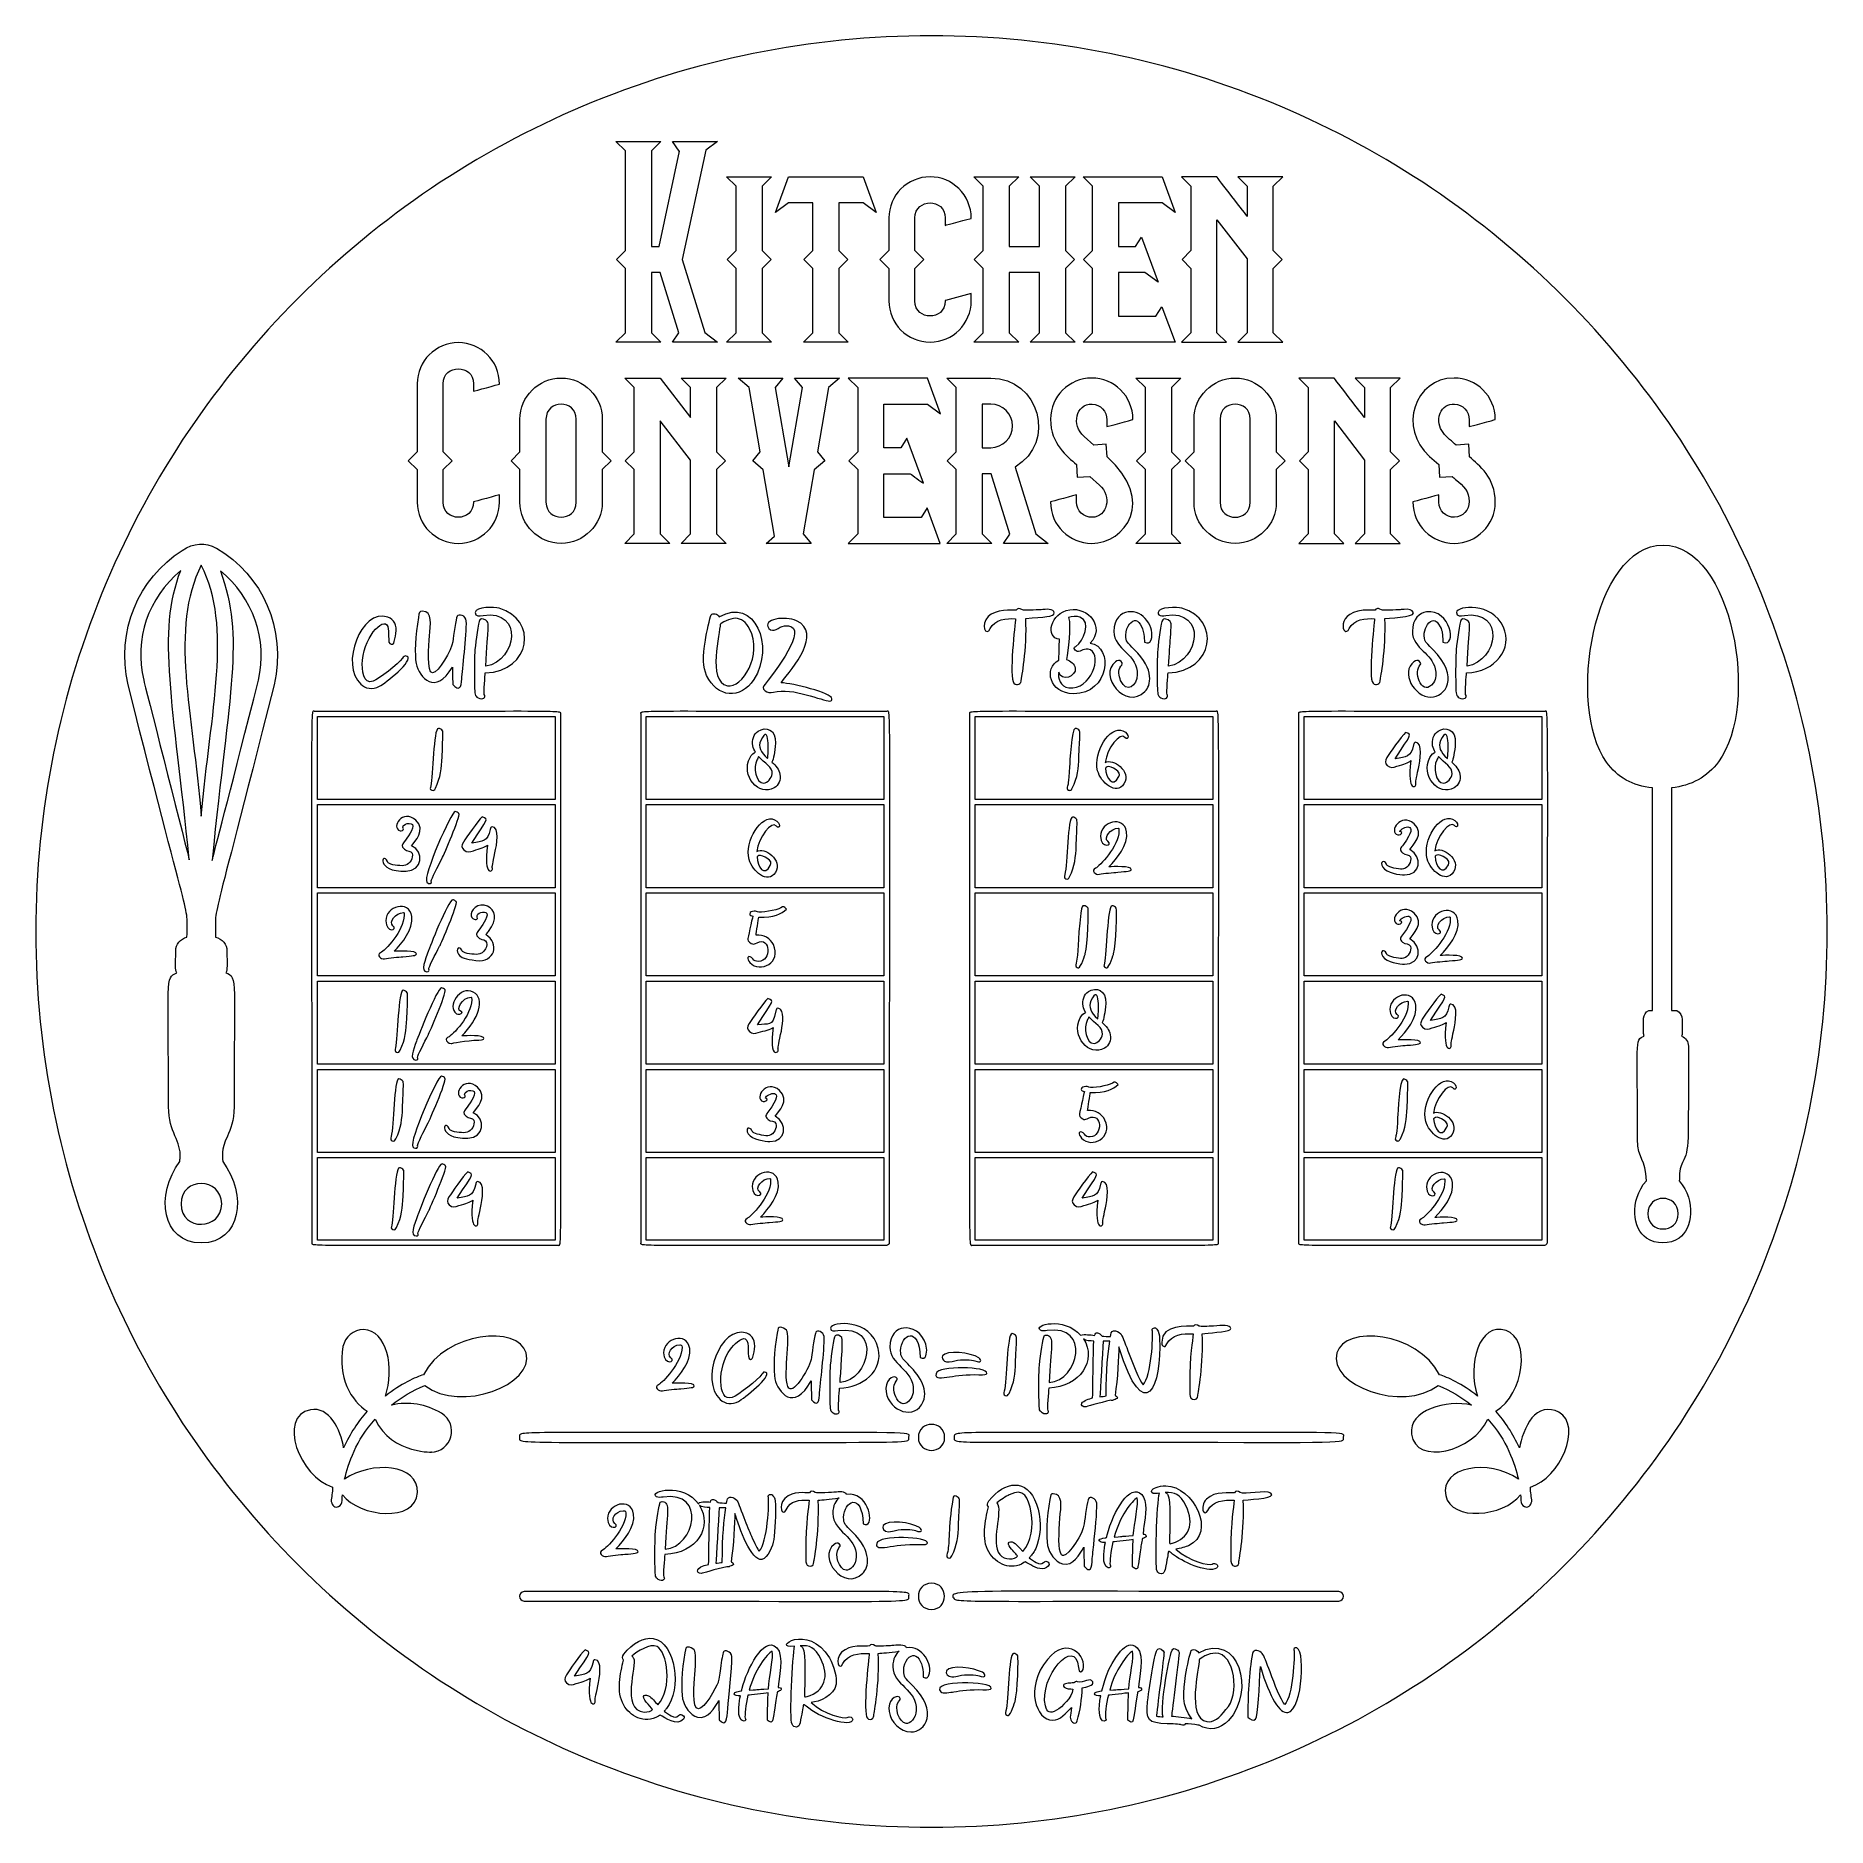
# Model space of a CAD drawing. Header units: inches. Extents: x -3.39 to 2.61, y -9.08 to -3.08.
import ezdxf

# ---------------------------------------------------------------- set-up
doc = ezdxf.new("R2010")
doc.units = ezdxf.units.IN
doc.header["$MEASUREMENT"] = 0
doc.layers.add('_U+0421_U+043B_U+043E_U+0439 1', color=7, linetype='Continuous')

msp = doc.modelspace()

# ---------------------------------------------------------------- linework, layer by layer
at = {"layer": '_U+0421_U+043B_U+043E_U+0439 1', "color": 7, "lineweight": 9, "true_color": 0xffffff}
for points in [[(-1.4143, -4.0776), (-1.4143, -3.8624), (-1.4443, -3.8325), (-1.4143, -3.8025), (-1.4143, -3.4686), (-1.446, -3.437), (-1.2955, -3.437), (-1.3272, -3.4686), (-1.3272, -3.7889), (-1.3015, -3.7889), (-1.2325, -3.4697), (-1.234, -3.4697), (-1.2566, -3.437), (-1.106, -3.437), (-1.1446, -3.4664), (-1.2237, -3.8324), (-1.1479, -4.0773), (-1.106, -4.1093), (-1.2566, -4.1093), (-1.235, -4.0781), (-1.2975, -3.876), (-1.3272, -3.876), (-1.3272, -4.0776), (-1.2955, -4.1093), (-1.446, -4.1093), (-1.4143, -4.0776)], [(-1.0433, -4.0776), (-1.0433, -3.8624), (-1.0732, -3.8325), (-1.0433, -3.8025), (-1.0433, -3.5873), (-1.075, -3.5556), (-0.9245, -3.5556), (-0.9561, -3.5873), (-0.9561, -3.8025), (-0.9262, -3.8325), (-0.9561, -3.8624), (-0.9561, -4.0776), (-0.9245, -4.1093), (-1.075, -4.1093), (-1.0433, -4.0776)], [(-0.8675, -3.6428), (-0.9117, -3.6751), (-0.8674, -3.5556), (-0.618, -3.5556), (-0.5737, -3.6751), (-0.618, -3.6428), (-0.6991, -3.6428), (-0.6991, -3.8025), (-0.6692, -3.8325), (-0.6991, -3.8624), (-0.6991, -4.0776), (-0.6675, -4.1093), (-0.818, -4.1093), (-0.7863, -4.0776), (-0.7863, -3.8624), (-0.8162, -3.8325), (-0.7863, -3.8025), (-0.7863, -3.6428), (-0.8675, -3.6428)], [(-0.2155, -4.0776), (-0.2155, -3.8624), (-0.2455, -3.8325), (-0.2155, -3.8025), (-0.2155, -3.5873), (-0.2472, -3.5556), (-0.0967, -3.5556), (-0.1284, -3.5873), (-0.1284, -3.7889), (-0.027, -3.7889), (-0.027, -3.5873), (-0.0587, -3.5556), (0.0919, -3.5556), (0.0602, -3.5873), (0.0602, -3.8025), (0.0901, -3.8325), (0.0602, -3.8624), (0.0602, -4.0776), (0.0919, -4.1093), (-0.0587, -4.1093), (-0.027, -4.0776), (-0.027, -3.876), (-0.1284, -3.876), (-0.1284, -4.0776), (-0.0967, -4.1093), (-0.2472, -4.1093), (-0.2155, -4.0776)], [(0.1502, -4.0776), (0.1502, -3.8624), (0.1203, -3.8325), (0.1502, -3.8025), (0.1502, -3.5873), (0.1186, -3.5556), (0.3836, -3.5556), (0.4278, -3.6751), (0.3836, -3.6428), (0.2374, -3.6428), (0.2374, -3.7889), (0.2949, -3.7889), (0.3147, -3.7575), (0.3704, -3.9083), (0.3262, -3.876), (0.2374, -3.876), (0.2374, -4.0222), (0.363, -4.0222), (0.3828, -3.9908), (0.4267, -4.1093), (0.1186, -4.1093), (0.1502, -4.0776)], [(-1.1087, -4.2613), (-1.1087, -4.4765), (-1.0788, -4.5065), (-1.1087, -4.5364), (-1.1087, -4.7516), (-1.077, -4.7833), (-1.2276, -4.7833), (-1.1959, -4.7516), (-1.1959, -4.5047), (-1.2973, -4.3734), (-1.2973, -4.7516), (-1.2656, -4.7833), (-1.4161, -4.7833), (-1.3844, -4.7516), (-1.3844, -4.5364), (-1.4144, -4.5065), (-1.3844, -4.4765), (-1.3844, -4.2613), (-1.4161, -4.2296), (-1.2982, -4.2296), (-1.2976, -4.2303), (-1.1959, -4.3621), (-1.1959, -4.2613), (-1.2276, -4.2296), (-1.077, -4.2296), (-1.1087, -4.2613)], [(-0.8864, -4.2296), (-0.9125, -4.2611), (-0.867, -4.5269), (-0.8215, -4.2611), (-0.8476, -4.2296), (-0.697, -4.2296), (-0.7344, -4.2615), (-0.7712, -4.4768), (-0.7464, -4.5067), (-0.7814, -4.5366), (-0.8183, -4.7519), (-0.7922, -4.7833), (-0.9428, -4.7833), (-0.9144, -4.7591), (-0.9525, -4.5366), (-0.9876, -4.5067), (-0.9628, -4.4768), (-0.9996, -4.2615), (-1.037, -4.2296), (-0.8864, -4.2296)], [(0.4148, -4.2613), (0.4148, -4.4765), (0.4448, -4.5065), (0.4148, -4.5364), (0.4148, -4.7516), (0.4465, -4.7833), (0.296, -4.7833), (0.3277, -4.7516), (0.3277, -4.5364), (0.2977, -4.5065), (0.3277, -4.4765), (0.3277, -4.2613), (0.296, -4.2296), (0.4465, -4.2296), (0.4148, -4.2613)], [(-2.4458, -5.363), (-1.6498, -5.363), (-1.6498, -5.6411), (-2.4458, -5.6411), (-2.4458, -5.363)], [(-0.5481, -5.6411), (-1.3441, -5.6411), (-1.3441, -5.363), (-0.5481, -5.363), (-0.5481, -5.6411)], [(-0.2424, -5.363), (0.5536, -5.363), (0.5536, -5.6411), (-0.2424, -5.6411), (-0.2424, -5.363)], [(0.8593, -5.363), (1.6553, -5.363), (1.6553, -5.6411), (0.8593, -5.6411), (0.8593, -5.363)], [(-2.4458, -5.6585), (-1.6498, -5.6585), (-1.6498, -5.9366), (-2.4458, -5.9366), (-2.4458, -5.6585)], [(-0.5481, -5.9366), (-1.3441, -5.9366), (-1.3441, -5.6585), (-0.5481, -5.6585), (-0.5481, -5.9366)], [(-0.2424, -5.6585), (0.5536, -5.6585), (0.5536, -5.9366), (-0.2424, -5.9366), (-0.2424, -5.6585)], [(0.8593, -5.6585), (1.6553, -5.6585), (1.6553, -5.9366), (0.8593, -5.9366), (0.8593, -5.6585)], [(-2.4458, -5.954), (-1.6498, -5.954), (-1.6498, -6.2321), (-2.4458, -6.2321), (-2.4458, -5.954)], [(-0.5481, -6.2321), (-1.3441, -6.2321), (-1.3441, -5.954), (-0.5481, -5.954), (-0.5481, -6.2321)], [(-0.2424, -5.954), (0.5536, -5.954), (0.5536, -6.2321), (-0.2424, -6.2321), (-0.2424, -5.954)], [(0.8593, -5.954), (1.6553, -5.954), (1.6553, -6.2321), (0.8593, -6.2321), (0.8593, -5.954)], [(-2.4458, -6.2495), (-1.6498, -6.2495), (-1.6498, -6.5277), (-2.4458, -6.5277), (-2.4458, -6.2495)], [(-0.5481, -6.5277), (-1.3441, -6.5277), (-1.3441, -6.2495), (-0.5481, -6.2495), (-0.5481, -6.5277)], [(-0.2424, -6.2495), (0.5536, -6.2495), (0.5536, -6.5277), (-0.2424, -6.5277), (-0.2424, -6.2495)], [(0.8593, -6.2495), (1.6553, -6.2495), (1.6553, -6.5277), (0.8593, -6.5277), (0.8593, -6.2495)], [(-2.4458, -6.545), (-1.6498, -6.545), (-1.6498, -6.8232), (-2.4458, -6.8232), (-2.4458, -6.545)], [(-0.5481, -6.8232), (-1.3441, -6.8232), (-1.3441, -6.545), (-0.5481, -6.545), (-0.5481, -6.8232)], [(-0.2424, -6.545), (0.5536, -6.545), (0.5536, -6.8232), (-0.2424, -6.8232), (-0.2424, -6.545)], [(0.8593, -6.545), (1.6553, -6.545), (1.6553, -6.8232), (0.8593, -6.8232), (0.8593, -6.545)], [(-2.4458, -6.8405), (-1.6498, -6.8405), (-1.6498, -7.1171), (-2.4458, -7.1171), (-2.4458, -6.8405)], [(-0.5481, -7.1171), (-1.3441, -7.1171), (-1.3441, -6.8405), (-0.5481, -6.8405), (-0.5481, -7.1171)], [(-0.2424, -6.8405), (0.5536, -6.8405), (0.5536, -7.1171), (-0.2424, -7.1171), (-0.2424, -6.8405)], [(0.8593, -6.8405), (1.6553, -6.8405), (1.6553, -7.1171), (0.8593, -7.1171), (0.8593, -6.8405)]]:
    msp.add_lwpolyline(points, dxfattribs=at)
at = {"layer": '_U+0421_U+043B_U+043E_U+0439 1', "color": 1, "lineweight": 9, "true_color": 0xff0000}
msp.add_open_spline([(-0.3889, -9.0833), (-0.7939, -9.0833), (-1.1868, -9.004), (-1.5566, -8.8476), (-1.9139, -8.6965), (-2.2347, -8.4802), (-2.5102, -8.2047), (-2.7857, -7.9291), (-3.002, -7.6083), (-3.1531, -7.2511), (-3.3096, -6.8812), (-3.3889, -6.4883), (-3.3889, -6.0833), (-3.3889, -5.6783), (-3.3096, -5.2855), (-3.1531, -4.9156), (-3.002, -4.5584), (-2.7857, -4.2375), (-2.5102, -3.962), (-2.2347, -3.6865), (-1.9139, -3.4702), (-1.5566, -3.3191), (-1.1868, -3.1627), (-0.7939, -3.0833), (-0.3889, -3.0833), (0.0161, -3.0833), (0.409, -3.1627), (0.7788, -3.3191), (1.1361, -3.4702), (1.4569, -3.6865), (1.7324, -3.962), (2.0079, -4.2375), (2.2243, -4.5584), (2.3754, -4.9156), (2.5318, -5.2855), (2.6111, -5.6783), (2.6111, -6.0833), (2.6111, -6.4883), (2.5318, -6.8812), (2.3754, -7.2511), (2.2243, -7.6083), (2.0079, -7.9291), (1.7324, -8.2047), (1.4569, -8.4802), (1.1361, -8.6965), (0.7788, -8.8476), (0.409, -9.004), (0.0161, -9.0833), (-0.3889, -9.0833)], degree=3, knots=[0, 0, 0, 0, 1, 1, 1, 2, 2, 2, 3, 3, 3, 4, 4, 4, 5, 5, 5, 6, 6, 6, 7, 7, 7, 8, 8, 8, 9, 9, 9, 10, 10, 10, 11, 11, 11, 12, 12, 12, 13, 13, 13, 14, 14, 14, 15, 15, 15, 16, 16, 16, 16], dxfattribs=at)
at = {"layer": '_U+0421_U+043B_U+043E_U+0439 1', "color": 7, "lineweight": 9, "true_color": 0xffffff}
for points, knots in [([(-0.5315, -3.8624), (-0.5315, -3.8624), (-0.5615, -3.8325), (-0.5615, -3.8325), (-0.5615, -3.8325), (-0.5315, -3.8025), (-0.5315, -3.8025), (-0.5315, -3.8025), (-0.5315, -3.6935), (-0.5315, -3.6935), (-0.5315, -3.6175), (-0.4697, -3.5556), (-0.3937, -3.5556), (-0.3197, -3.5556), (-0.2558, -3.6149), (-0.2558, -3.6948), (-0.2579, -3.6953), (-0.3409, -3.7175), (-0.343, -3.7181), (-0.343, -3.7181), (-0.343, -3.6935), (-0.343, -3.6935), (-0.343, -3.6589), (-0.3692, -3.6432), (-0.3936, -3.6432), (-0.4181, -3.6432), (-0.4444, -3.6589), (-0.4444, -3.6935), (-0.4444, -3.6935), (-0.4444, -3.8025), (-0.4444, -3.8025), (-0.4444, -3.8025), (-0.4144, -3.8325), (-0.4144, -3.8325), (-0.4144, -3.8325), (-0.4444, -3.8624), (-0.4444, -3.8624), (-0.4444, -3.8624), (-0.4444, -3.9714), (-0.4444, -3.9714), (-0.4444, -4.006), (-0.4181, -4.0217), (-0.3937, -4.0217), (-0.3693, -4.0217), (-0.343, -4.006), (-0.343, -3.9714), (-0.343, -3.9714), (-0.343, -3.9701), (-0.343, -3.9701), (-0.343, -3.9701), (-0.3417, -3.9698), (-0.3417, -3.9698), (-0.3417, -3.9698), (-0.2558, -3.9468), (-0.2558, -3.9468), (-0.2558, -3.9468), (-0.2558, -3.9714), (-0.2558, -3.9714), (-0.2558, -4.0475), (-0.3177, -4.1093), (-0.3937, -4.1093), (-0.4697, -4.1093), (-0.5315, -4.0475), (-0.5315, -3.9714), (-0.5315, -3.9714), (-0.5315, -3.8624), (-0.5315, -3.8624)], [0, 0, 0, 0, 1, 1, 1, 2, 2, 2, 3, 3, 3, 4, 4, 4, 5, 5, 5, 6, 6, 6, 7, 7, 7, 8, 8, 8, 9, 9, 9, 10, 10, 10, 11, 11, 11, 12, 12, 12, 13, 13, 13, 14, 14, 14, 15, 15, 15, 16, 16, 16, 17, 17, 17, 18, 18, 18, 19, 19, 19, 20, 20, 20, 21, 21, 21, 22, 22, 22, 22]), ([(0.4802, -4.0776), (0.4802, -4.0776), (0.4802, -3.8624), (0.4802, -3.8624), (0.4802, -3.8624), (0.4502, -3.8325), (0.4502, -3.8325), (0.4502, -3.8325), (0.4802, -3.8025), (0.4802, -3.8025), (0.4802, -3.8025), (0.4802, -3.5873), (0.4802, -3.5873), (0.4802, -3.5873), (0.4485, -3.5556), (0.4485, -3.5556), (0.4485, -3.5556), (0.5664, -3.5556), (0.5664, -3.5556), (0.5673, -3.5567), (0.6679, -3.687), (0.6687, -3.6881), (0.6687, -3.6881), (0.6687, -3.5873), (0.6687, -3.5873), (0.6687, -3.5873), (0.637, -3.5556), (0.637, -3.5556), (0.637, -3.5556), (0.7875, -3.5556), (0.7875, -3.5556), (0.7875, -3.5556), (0.7559, -3.5873), (0.7559, -3.5873), (0.7559, -3.5873), (0.7559, -3.8025), (0.7559, -3.8025), (0.7559, -3.8025), (0.7858, -3.8325), (0.7858, -3.8325), (0.7858, -3.8325), (0.7559, -3.8624), (0.7559, -3.8624), (0.7559, -3.8624), (0.7559, -4.0776), (0.7559, -4.0776), (0.7559, -4.0776), (0.7875, -4.1093), (0.7875, -4.1093), (0.7875, -4.1093), (0.637, -4.1093), (0.637, -4.1093), (0.637, -4.1093), (0.6687, -4.0776), (0.6687, -4.0776), (0.6687, -4.0776), (0.6687, -3.8306), (0.6687, -3.8306), (0.6687, -3.8306), (0.5673, -3.6993), (0.5673, -3.6993), (0.5673, -3.6993), (0.5673, -4.0776), (0.5673, -4.0776), (0.5673, -4.0776), (0.599, -4.1093), (0.599, -4.1093), (0.599, -4.1093), (0.4485, -4.1093), (0.4485, -4.1093), (0.4485, -4.1093), (0.4802, -4.0776), (0.4802, -4.0776)], [0, 0, 0, 0, 1, 1, 1, 2, 2, 2, 3, 3, 3, 4, 4, 4, 5, 5, 5, 6, 6, 6, 7, 7, 7, 8, 8, 8, 9, 9, 9, 10, 10, 10, 11, 11, 11, 12, 12, 12, 13, 13, 13, 14, 14, 14, 15, 15, 15, 16, 16, 16, 17, 17, 17, 18, 18, 18, 19, 19, 19, 20, 20, 20, 21, 21, 21, 22, 22, 22, 23, 23, 23, 24, 24, 24, 24]), ([(-2.1116, -4.5364), (-2.1116, -4.5364), (-2.1415, -4.5065), (-2.1415, -4.5065), (-2.1415, -4.5065), (-2.1116, -4.4765), (-2.1116, -4.4765), (-2.1116, -4.4765), (-2.1116, -4.2488), (-2.1116, -4.2488), (-2.1116, -4.1728), (-2.0497, -4.111), (-1.9737, -4.111), (-1.8998, -4.111), (-1.8359, -4.1702), (-1.8359, -4.2502), (-1.8379, -4.2507), (-1.9209, -4.2729), (-1.923, -4.2735), (-1.923, -4.2735), (-1.923, -4.2488), (-1.923, -4.2488), (-1.923, -4.1817), (-2.0244, -4.1818), (-2.0244, -4.2488), (-2.0244, -4.2488), (-2.0244, -4.4765), (-2.0244, -4.4765), (-2.0244, -4.4765), (-1.9945, -4.5065), (-1.9945, -4.5065), (-1.9945, -4.5065), (-2.0244, -4.5364), (-2.0244, -4.5364), (-2.0244, -4.5364), (-2.0244, -4.6455), (-2.0244, -4.6455), (-2.0244, -4.7117), (-1.923, -4.714), (-1.923, -4.6441), (-1.921, -4.6436), (-1.838, -4.6214), (-1.8359, -4.6208), (-1.8359, -4.6208), (-1.8359, -4.6455), (-1.8359, -4.6455), (-1.8359, -4.7215), (-1.8977, -4.7833), (-1.9737, -4.7833), (-2.0497, -4.7833), (-2.1116, -4.7215), (-2.1116, -4.6455), (-2.1116, -4.6455), (-2.1116, -4.5364), (-2.1116, -4.5364)], [0, 0, 0, 0, 1, 1, 1, 2, 2, 2, 3, 3, 3, 4, 4, 4, 5, 5, 5, 6, 6, 6, 7, 7, 7, 8, 8, 8, 9, 9, 9, 10, 10, 10, 11, 11, 11, 12, 12, 12, 13, 13, 13, 14, 14, 14, 15, 15, 15, 16, 16, 16, 17, 17, 17, 18, 18, 18, 18]), ([(-1.7673, -4.6455), (-1.7673, -4.7215), (-1.7054, -4.7833), (-1.6294, -4.7833), (-1.5534, -4.7833), (-1.4916, -4.7215), (-1.4916, -4.6455), (-1.4916, -4.6455), (-1.4916, -4.5364), (-1.4916, -4.5364), (-1.4916, -4.5364), (-1.4616, -4.5065), (-1.4616, -4.5065), (-1.4616, -4.5065), (-1.4916, -4.4765), (-1.4916, -4.4765), (-1.4916, -4.4765), (-1.4916, -4.3675), (-1.4916, -4.3675), (-1.4916, -4.2915), (-1.5534, -4.2296), (-1.6294, -4.2296), (-1.7054, -4.2296), (-1.7673, -4.2915), (-1.7673, -4.3675), (-1.7673, -4.3675), (-1.7673, -4.4765), (-1.7673, -4.4765), (-1.7673, -4.4765), (-1.7972, -4.5065), (-1.7972, -4.5065), (-1.7972, -4.5065), (-1.7673, -4.5364), (-1.7673, -4.5364), (-1.7673, -4.5364), (-1.7673, -4.6455), (-1.7673, -4.6455)], [0, 0, 0, 0, 1, 1, 1, 2, 2, 2, 3, 3, 3, 4, 4, 4, 5, 5, 5, 6, 6, 6, 7, 7, 7, 8, 8, 8, 9, 9, 9, 10, 10, 10, 11, 11, 11, 12, 12, 12, 12]), ([(-0.6358, -4.7516), (-0.6358, -4.7516), (-0.6358, -4.5364), (-0.6358, -4.5364), (-0.6358, -4.5364), (-0.6658, -4.5065), (-0.6658, -4.5065), (-0.6658, -4.5065), (-0.6358, -4.4765), (-0.6358, -4.4765), (-0.6358, -4.4765), (-0.6358, -4.2613), (-0.6358, -4.2613), (-0.6358, -4.2613), (-0.6675, -4.2296), (-0.6675, -4.2296), (-0.6675, -4.2296), (-0.4025, -4.2296), (-0.4025, -4.2296), (-0.4025, -4.2296), (-0.3582, -4.3491), (-0.3582, -4.3491), (-0.3582, -4.3491), (-0.4025, -4.3168), (-0.4025, -4.3168), (-0.4025, -4.3168), (-0.5487, -4.3168), (-0.5487, -4.3168), (-0.5487, -4.3168), (-0.5487, -4.4629), (-0.5487, -4.4629), (-0.5487, -4.4629), (-0.4911, -4.4629), (-0.4911, -4.4629), (-0.4911, -4.4629), (-0.4713, -4.4315), (-0.4713, -4.4315), (-0.4713, -4.4315), (-0.4158, -4.582), (-0.4158, -4.582), (-0.4228, -4.5773), (-0.453, -4.5551), (-0.4599, -4.5501), (-0.4599, -4.5501), (-0.5487, -4.5501), (-0.5487, -4.5501), (-0.5487, -4.5501), (-0.5487, -4.6962), (-0.5487, -4.6962), (-0.5487, -4.6962), (-0.423, -4.6962), (-0.423, -4.6962), (-0.423, -4.6962), (-0.4033, -4.6648), (-0.4033, -4.6648), (-0.4033, -4.6648), (-0.3594, -4.7833), (-0.3594, -4.7833), (-0.3594, -4.7833), (-0.6675, -4.7833), (-0.6675, -4.7833), (-0.6675, -4.7833), (-0.6358, -4.7516), (-0.6358, -4.7516)], [0, 0, 0, 0, 1, 1, 1, 2, 2, 2, 3, 3, 3, 4, 4, 4, 5, 5, 5, 6, 6, 6, 7, 7, 7, 8, 8, 8, 9, 9, 9, 10, 10, 10, 11, 11, 11, 12, 12, 12, 13, 13, 13, 14, 14, 14, 15, 15, 15, 16, 16, 16, 17, 17, 17, 18, 18, 18, 19, 19, 19, 20, 20, 20, 21, 21, 21, 21]), ([(-0.3376, -4.7833), (-0.3376, -4.7833), (-0.1871, -4.7833), (-0.1871, -4.7833), (-0.1871, -4.7833), (-0.2188, -4.7516), (-0.2188, -4.7516), (-0.2188, -4.7516), (-0.2188, -4.5501), (-0.2188, -4.5501), (-0.2118, -4.5501), (-0.1962, -4.5501), (-0.1891, -4.55), (-0.1891, -4.55), (-0.1266, -4.7521), (-0.1266, -4.7521), (-0.1266, -4.7521), (-0.1481, -4.7833), (-0.1481, -4.7833), (-0.1481, -4.7833), (0.0024, -4.7833), (0.0024, -4.7833), (0.0024, -4.7833), (-0.0395, -4.7513), (-0.0395, -4.7513), (-0.0395, -4.7513), (-0.1087, -4.5276), (-0.1087, -4.5276), (0.0308, -4.4449), (-0.0276, -4.2296), (-0.1904, -4.2296), (-0.1904, -4.2296), (-0.3376, -4.2296), (-0.3376, -4.2296), (-0.3376, -4.2296), (-0.3059, -4.2613), (-0.3059, -4.2613), (-0.3059, -4.2613), (-0.3059, -4.4765), (-0.3059, -4.4765), (-0.3059, -4.4765), (-0.3359, -4.5065), (-0.3359, -4.5065), (-0.3359, -4.5065), (-0.3059, -4.5364), (-0.3059, -4.5364), (-0.3059, -4.5364), (-0.3059, -4.7516), (-0.3059, -4.7516), (-0.3059, -4.7516), (-0.3376, -4.7833), (-0.3376, -4.7833)], [0, 0, 0, 0, 1, 1, 1, 2, 2, 2, 3, 3, 3, 4, 4, 4, 5, 5, 5, 6, 6, 6, 7, 7, 7, 8, 8, 8, 9, 9, 9, 10, 10, 10, 11, 11, 11, 12, 12, 12, 13, 13, 13, 14, 14, 14, 15, 15, 15, 16, 16, 16, 17, 17, 17, 17]), ([(0.0971, -4.6208), (0.0971, -4.6208), (0.0971, -4.6455), (0.0971, -4.6455), (0.0971, -4.6737), (0.1203, -4.697), (0.1494, -4.6961), (0.2003, -4.6946), (0.2164, -4.6259), (0.1737, -4.5879), (0.1737, -4.5879), (0.1411, -4.5589), (0.1411, -4.5589), (0.1411, -4.5589), (0.099, -4.5614), (0.099, -4.5614), (0.099, -4.5614), (0.0965, -4.5193), (0.0965, -4.5193), (0.0659, -4.4921), (0.0099, -4.4516), (0.0099, -4.3675), (0.0099, -4.2915), (0.0718, -4.2296), (0.1478, -4.2296), (0.2218, -4.2296), (0.2857, -4.2889), (0.2857, -4.3688), (0.2836, -4.3694), (0.2006, -4.3915), (0.1985, -4.3921), (0.1985, -4.3921), (0.1985, -4.3697), (0.1985, -4.3697), (0.1985, -4.3413), (0.1765, -4.3176), (0.1494, -4.3168), (0.0936, -4.3151), (0.0796, -4.3873), (0.122, -4.4251), (0.122, -4.4251), (0.1545, -4.454), (0.1545, -4.454), (0.1545, -4.454), (0.1967, -4.4515), (0.1967, -4.4515), (0.1967, -4.4515), (0.1991, -4.4937), (0.1991, -4.4937), (0.3653, -4.6409), (0.2588, -4.7833), (0.1478, -4.7833), (0.0739, -4.7833), (0.0099, -4.7241), (0.0099, -4.6441), (0.012, -4.6436), (0.095, -4.6214), (0.0971, -4.6208)], [0, 0, 0, 0, 1, 1, 1, 2, 2, 2, 3, 3, 3, 4, 4, 4, 5, 5, 5, 6, 6, 6, 7, 7, 7, 8, 8, 8, 9, 9, 9, 10, 10, 10, 11, 11, 11, 12, 12, 12, 13, 13, 13, 14, 14, 14, 15, 15, 15, 16, 16, 16, 17, 17, 17, 18, 18, 18, 19, 19, 19, 19]), ([(0.7661, -4.6455), (0.7661, -4.6455), (0.7661, -4.5364), (0.7661, -4.5364), (0.7661, -4.5364), (0.796, -4.5065), (0.796, -4.5065), (0.796, -4.5065), (0.7661, -4.4765), (0.7661, -4.4765), (0.7661, -4.4765), (0.7661, -4.3675), (0.7661, -4.3675), (0.7661, -4.2915), (0.7043, -4.2296), (0.6282, -4.2296), (0.5522, -4.2296), (0.4904, -4.2915), (0.4904, -4.3675), (0.4904, -4.3675), (0.4904, -4.4765), (0.4904, -4.4765), (0.4904, -4.4765), (0.4604, -4.5065), (0.4604, -4.5065), (0.4604, -4.5065), (0.4904, -4.5364), (0.4904, -4.5364), (0.4904, -4.5364), (0.4904, -4.6455), (0.4904, -4.6455), (0.4904, -4.7215), (0.5522, -4.7833), (0.6282, -4.7833), (0.7043, -4.7833), (0.7661, -4.7215), (0.7661, -4.6455)], [0, 0, 0, 0, 1, 1, 1, 2, 2, 2, 3, 3, 3, 4, 4, 4, 5, 5, 5, 6, 6, 6, 7, 7, 7, 8, 8, 8, 9, 9, 9, 10, 10, 10, 11, 11, 11, 12, 12, 12, 12]), ([(0.8732, -4.7516), (0.8732, -4.7516), (0.8732, -4.5364), (0.8732, -4.5364), (0.8732, -4.5364), (0.8433, -4.5065), (0.8433, -4.5065), (0.8433, -4.5065), (0.8732, -4.4765), (0.8732, -4.4765), (0.8732, -4.4765), (0.8732, -4.2613), (0.8732, -4.2613), (0.8732, -4.2613), (0.8415, -4.2296), (0.8415, -4.2296), (0.8415, -4.2296), (0.9595, -4.2296), (0.9595, -4.2296), (0.9603, -4.2307), (1.0609, -4.361), (1.0618, -4.3621), (1.0618, -4.3621), (1.0618, -4.2613), (1.0618, -4.2613), (1.0618, -4.2613), (1.0301, -4.2296), (1.0301, -4.2296), (1.0301, -4.2296), (1.1806, -4.2296), (1.1806, -4.2296), (1.1806, -4.2296), (1.1489, -4.2613), (1.1489, -4.2613), (1.1489, -4.2613), (1.1489, -4.4765), (1.1489, -4.4765), (1.1489, -4.4765), (1.1789, -4.5065), (1.1789, -4.5065), (1.1789, -4.5065), (1.1489, -4.5364), (1.1489, -4.5364), (1.1489, -4.5364), (1.1489, -4.7516), (1.1489, -4.7516), (1.1489, -4.7516), (1.1806, -4.7833), (1.1806, -4.7833), (1.1806, -4.7833), (1.0301, -4.7833), (1.0301, -4.7833), (1.0301, -4.7833), (1.0618, -4.7516), (1.0618, -4.7516), (1.0618, -4.7516), (1.0618, -4.5047), (1.0618, -4.5047), (1.0618, -4.5047), (0.9604, -4.3734), (0.9604, -4.3734), (0.9604, -4.3734), (0.9604, -4.7516), (0.9604, -4.7516), (0.9604, -4.7516), (0.9921, -4.7833), (0.9921, -4.7833), (0.9921, -4.7833), (0.8415, -4.7833), (0.8415, -4.7833), (0.8415, -4.7833), (0.8732, -4.7516), (0.8732, -4.7516)], [0, 0, 0, 0, 1, 1, 1, 2, 2, 2, 3, 3, 3, 4, 4, 4, 5, 5, 5, 6, 6, 6, 7, 7, 7, 8, 8, 8, 9, 9, 9, 10, 10, 10, 11, 11, 11, 12, 12, 12, 13, 13, 13, 14, 14, 14, 15, 15, 15, 16, 16, 16, 17, 17, 17, 18, 18, 18, 19, 19, 19, 20, 20, 20, 21, 21, 21, 22, 22, 22, 23, 23, 23, 24, 24, 24, 24]), ([(1.3108, -4.6208), (1.3108, -4.6208), (1.3108, -4.6455), (1.3108, -4.6455), (1.3108, -4.6742), (1.3345, -4.6969), (1.3631, -4.6961), (1.3902, -4.6953), (1.4122, -4.6716), (1.4122, -4.6433), (1.4122, -4.6084), (1.3931, -4.592), (1.3666, -4.5692), (1.3628, -4.5659), (1.3589, -4.5625), (1.3548, -4.5589), (1.3548, -4.5589), (1.3127, -4.5614), (1.3127, -4.5614), (1.3127, -4.5614), (1.3102, -4.5193), (1.3102, -4.5193), (1.3102, -4.5193), (1.2796, -4.492), (1.2796, -4.492), (1.1736, -4.3978), (1.2282, -4.2296), (1.3615, -4.2296), (1.4355, -4.2296), (1.4994, -4.2889), (1.4994, -4.3688), (1.4974, -4.3694), (1.4143, -4.3915), (1.4122, -4.3921), (1.4122, -4.3921), (1.4122, -4.3697), (1.4122, -4.3697), (1.4122, -4.3413), (1.3902, -4.3176), (1.3631, -4.3168), (1.341, -4.3161), (1.3232, -4.3271), (1.3151, -4.3476), (1.2947, -4.399), (1.3435, -4.432), (1.3682, -4.454), (1.3682, -4.454), (1.4104, -4.4515), (1.4104, -4.4515), (1.4104, -4.4515), (1.4129, -4.4937), (1.4129, -4.4937), (1.4461, -4.5231), (1.4994, -4.5618), (1.4994, -4.6455), (1.4994, -4.7215), (1.4375, -4.7833), (1.3615, -4.7833), (1.2876, -4.7833), (1.2237, -4.7241), (1.2237, -4.6441), (1.2257, -4.6436), (1.3087, -4.6214), (1.3108, -4.6208)], [0, 0, 0, 0, 1, 1, 1, 2, 2, 2, 3, 3, 3, 4, 4, 4, 5, 5, 5, 6, 6, 6, 7, 7, 7, 8, 8, 8, 9, 9, 9, 10, 10, 10, 11, 11, 11, 12, 12, 12, 13, 13, 13, 14, 14, 14, 15, 15, 15, 16, 16, 16, 17, 17, 17, 18, 18, 18, 19, 19, 19, 20, 20, 20, 21, 21, 21, 21]), ([(-1.6801, -4.3675), (-1.6801, -4.3005), (-1.5787, -4.3004), (-1.5787, -4.3675), (-1.5787, -4.3675), (-1.5787, -4.6455), (-1.5787, -4.6455), (-1.5787, -4.68), (-1.605, -4.6957), (-1.6294, -4.6957), (-1.6538, -4.6957), (-1.6801, -4.68), (-1.6801, -4.6455), (-1.6801, -4.6455), (-1.6801, -4.3675), (-1.6801, -4.3675)], [0, 0, 0, 0, 1, 1, 1, 2, 2, 2, 3, 3, 3, 4, 4, 4, 5, 5, 5, 5]), ([(-0.2188, -4.3168), (-0.2188, -4.3168), (-0.1904, -4.3168), (-0.1904, -4.3168), (-0.1501, -4.3168), (-0.1174, -4.3496), (-0.1174, -4.3898), (-0.1174, -4.4302), (-0.15, -4.4629), (-0.1904, -4.4629), (-0.1904, -4.4629), (-0.2188, -4.4629), (-0.2188, -4.4629), (-0.2188, -4.4629), (-0.2188, -4.3168), (-0.2188, -4.3168)], [0, 0, 0, 0, 1, 1, 1, 2, 2, 2, 3, 3, 3, 4, 4, 4, 5, 5, 5, 5]), ([(0.5775, -4.6455), (0.5775, -4.6455), (0.5775, -4.3675), (0.5775, -4.3675), (0.5775, -4.3329), (0.6038, -4.3172), (0.6283, -4.3172), (0.6527, -4.3172), (0.6789, -4.3329), (0.6789, -4.3675), (0.6789, -4.3675), (0.6789, -4.6455), (0.6789, -4.6455), (0.6789, -4.7126), (0.5775, -4.7125), (0.5775, -4.6455)], [0, 0, 0, 0, 1, 1, 1, 2, 2, 2, 3, 3, 3, 4, 4, 4, 5, 5, 5, 5]), ([(-2.7837, -4.7994), (-2.7837, -4.7994), (-2.7851, -4.7994), (-2.7851, -4.7994), (-2.8204, -4.7788), (-2.8606, -4.7813), (-2.8986, -4.8067), (-3.0467, -4.9027), (-3.1201, -5.0762), (-3.08, -5.2567), (-2.858, -6.1351), (-2.8824, -5.9792), (-2.8826, -6.1023), (-2.9046, -6.1073), (-2.9204, -6.1265), (-2.9204, -6.1485), (-2.9204, -6.1973), (-2.9227, -6.2089), (-2.9168, -6.2218), (-2.9571, -6.2387), (-2.9442, -6.2391), (-2.9442, -6.6709), (-2.9442, -6.7577), (-2.9007, -6.7848), (-2.9057, -6.8413), (-2.906, -6.8446), (-2.9064, -6.8482), (-2.9064, -6.8538), (-2.9894, -6.965), (-2.9677, -7.1264), (-2.8346, -7.1264), (-2.7008, -7.1264), (-2.68, -6.9649), (-2.7629, -6.8538), (-2.7629, -6.8325), (-2.7695, -6.8193), (-2.7473, -6.7689), (-2.7368, -6.7453), (-2.725, -6.7184), (-2.725, -6.6709), (-2.725, -6.2493), (-2.7122, -6.2356), (-2.7524, -6.2217), (-2.7466, -6.2088), (-2.7488, -6.1971), (-2.7488, -6.1485), (-2.7488, -6.1265), (-2.7647, -6.1073), (-2.7867, -6.1023), (-2.7869, -5.9845), (-2.8113, -6.13), (-2.5906, -5.2567), (-2.5496, -5.0671), (-2.6283, -4.8921), (-2.7837, -4.7994)], [0, 0, 0, 0, 1, 1, 1, 2, 2, 2, 3, 3, 3, 4, 4, 4, 5, 5, 5, 6, 6, 6, 7, 7, 7, 8, 8, 8, 9, 9, 9, 10, 10, 10, 11, 11, 11, 12, 12, 12, 13, 13, 13, 14, 14, 14, 15, 15, 15, 16, 16, 16, 17, 17, 17, 18, 18, 18, 18]), ([(2.0613, -4.7893), (1.8278, -4.7893), (1.737, -5.3269), (1.8719, -5.5162), (1.9081, -5.567), (1.96, -5.596), (2.0262, -5.6023), (2.0262, -5.6023), (2.0262, -6.3476), (2.0262, -6.3476), (2.0262, -6.3476), (2.0136, -6.3476), (2.0136, -6.3476), (1.9914, -6.3608), (1.9957, -6.3791), (1.9957, -6.4216), (1.9957, -6.4259), (1.997, -6.4312), (1.998, -6.4343), (1.9653, -6.4445), (1.9762, -6.4559), (1.9762, -6.7785), (1.9762, -6.8504), (2.0052, -6.8427), (2.0054, -6.9182), (1.9474, -6.9866), (1.9604, -7.0786), (2.0061, -7.1105), (2.0357, -7.1316), (2.0856, -7.1316), (2.1151, -7.1105), (2.1599, -7.0783), (2.1733, -6.9875), (2.1159, -6.9183), (2.1176, -6.9044), (2.1118, -6.8884), (2.1268, -6.8571), (2.1506, -6.808), (2.145, -6.8086), (2.1464, -6.4674), (2.1464, -6.4525), (2.1372, -6.4394), (2.1234, -6.4344), (2.1269, -6.4266), (2.1255, -6.4205), (2.1255, -6.3785), (2.1255, -6.3666), (2.1194, -6.3544), (2.1076, -6.3476), (2.1076, -6.3476), (2.0894, -6.3476), (2.0894, -6.3476), (2.0894, -6.3476), (2.0894, -5.6023), (2.0894, -5.6023), (2.1563, -5.5952), (2.2094, -5.5657), (2.2472, -5.5146), (2.3886, -5.3241), (2.2935, -4.7893), (2.0613, -4.7893)], [0, 0, 0, 0, 1, 1, 1, 2, 2, 2, 3, 3, 3, 4, 4, 4, 5, 5, 5, 6, 6, 6, 7, 7, 7, 8, 8, 8, 9, 9, 9, 10, 10, 10, 11, 11, 11, 12, 12, 12, 13, 13, 13, 14, 14, 14, 15, 15, 15, 16, 16, 16, 17, 17, 17, 18, 18, 18, 19, 19, 19, 20, 20, 20, 20]), ([(-2.8346, -4.8567), (-2.7281, -5.0637), (-2.8047, -5.3471), (-2.8346, -5.6967), (-2.8635, -5.3514), (-2.9421, -5.0657), (-2.8346, -4.8567)], [0, 0, 0, 0, 1, 1, 1, 2, 2, 2, 2]), ([(-3.0276, -5.2419), (-3.0593, -5.1017), (-3.0139, -4.968), (-2.9032, -4.8741), (-2.9851, -5.0819), (-2.9273, -5.3175), (-2.875, -5.8428), (-2.9029, -5.733), (-3.0241, -5.2557), (-3.0276, -5.2419)], [0, 0, 0, 0, 1, 1, 1, 2, 2, 2, 3, 3, 3, 3]), ([(-2.643, -5.2419), (-2.7303, -5.5835), (-2.7819, -5.7815), (-2.7985, -5.8453), (-2.7408, -5.263), (-2.6887, -5.1053), (-2.7707, -4.875), (-2.6609, -4.9648), (-2.6121, -5.1048), (-2.643, -5.2419)], [0, 0, 0, 0, 1, 1, 1, 2, 2, 2, 3, 3, 3, 3]), ([(-1.0996, -5.0289), (-1.1053, -5.0202), (-1.1212, -5.0143), (-1.1268, -5.0232), (-1.132, -5.0308), (-1.1421, -5.083), (-1.1461, -5.1072), (-1.1555, -5.1635), (-1.1544, -5.199), (-1.1423, -5.2256), (-1.1069, -5.3018), (-1.0273, -5.3064), (-0.984, -5.2394), (-0.9124, -5.1278), (-0.9811, -4.961), (-1.0996, -5.0289)], [0, 0, 0, 0, 1, 1, 1, 2, 2, 2, 3, 3, 3, 4, 4, 4, 5, 5, 5, 5]), ([(-2.3004, -5.255), (-2.3709, -5.1915), (-2.3, -4.9999), (-2.2097, -5.0302), (-2.1888, -5.0372), (-2.1787, -5.0578), (-2.1827, -5.0853), (-2.1841, -5.0946), (-2.1881, -5.1139), (-2.1902, -5.1177), (-2.1943, -5.1243), (-2.2037, -5.1212), (-2.206, -5.1141), (-2.207, -5.1116), (-2.2079, -5.0726), (-2.2083, -5.0696), (-2.2149, -5.0196), (-2.2873, -5.0882), (-2.2949, -5.175), (-2.2979, -5.2085), (-2.292, -5.2564), (-2.2595, -5.2454), (-2.2395, -5.2383), (-2.1741, -5.187), (-2.161, -5.1682), (-2.158, -5.1637), (-2.1539, -5.1575), (-2.1454, -5.1617), (-2.1211, -5.175), (-2.2192, -5.2522), (-2.2374, -5.2621), (-2.2617, -5.2753), (-2.2865, -5.2689), (-2.3004, -5.255)], [0, 0, 0, 0, 1, 1, 1, 2, 2, 2, 3, 3, 3, 4, 4, 4, 5, 5, 5, 6, 6, 6, 7, 7, 7, 8, 8, 8, 9, 9, 9, 10, 10, 10, 11, 11, 11, 11]), ([(-2.07, -5.0932), (-2.0721, -5.123), (-2.0805, -5.2175), (-2.0602, -5.2175), (-2.0404, -5.2175), (-1.995, -5.1384), (-1.9923, -5.113), (-1.9901, -5.0915), (-1.9813, -5.0339), (-1.978, -5.0277), (-1.9728, -5.0175), (-1.9478, -5.0249), (-1.947, -5.0433), (-1.9448, -5.0905), (-1.961, -5.2102), (-1.9623, -5.2366), (-1.9638, -5.267), (-1.9712, -5.2791), (-1.9922, -5.2562), (-1.9923, -5.2551), (-1.9937, -5.1985), (-1.9937, -5.1975), (-2.0508, -5.2956), (-2.1042, -5.2324), (-2.115, -5.1855), (-2.1209, -5.1596), (-2.1176, -5.089), (-2.1076, -5.0313), (-2.1047, -5.0144), (-2.1039, -5.0104), (-2.0948, -5.0104), (-2.0582, -5.0104), (-2.0675, -5.0566), (-2.07, -5.0932)], [0, 0, 0, 0, 1, 1, 1, 2, 2, 2, 3, 3, 3, 4, 4, 4, 5, 5, 5, 6, 6, 6, 7, 7, 7, 8, 8, 8, 9, 9, 9, 10, 10, 10, 11, 11, 11, 11]), ([(-1.8834, -5.2172), (-1.8843, -5.2241), (-1.8892, -5.2829), (-1.8869, -5.2896), (-1.8793, -5.2975), (-1.892, -5.3104), (-1.9077, -5.3004), (-1.9184, -5.2939), (-1.9188, -5.2888), (-1.9196, -5.2595), (-1.9207, -5.218), (-1.9199, -5.1592), (-1.918, -5.1384), (-1.9153, -5.1107), (-1.9074, -5.0472), (-1.9016, -5.0396), (-1.8957, -5.0325), (-1.8824, -5.0381), (-1.8767, -5.0454), (-1.8704, -5.0524), (-1.8739, -5.0576), (-1.8818, -5.195), (-1.7763, -5.1752), (-1.7549, -5.0046), (-1.8907, -5.0247), (-1.9033, -5.0267), (-1.9172, -5.028), (-1.9172, -5.0151), (-1.9153, -4.9944), (-1.8517, -4.9967), (-1.837, -5.0008), (-1.7071, -5.0363), (-1.7281, -5.2121), (-1.8834, -5.2172)], [0, 0, 0, 0, 1, 1, 1, 2, 2, 2, 3, 3, 3, 4, 4, 4, 5, 5, 5, 6, 6, 6, 7, 7, 7, 8, 8, 8, 9, 9, 9, 10, 10, 10, 11, 11, 11, 11]), ([(-0.9981, -5.0695), (-0.9523, -5.1579), (-1.0236, -5.2691), (-1.0725, -5.2601), (-1.1417, -5.2473), (-1.0957, -5.0798), (-1.097, -5.0549), (-1.0935, -5.0495), (-1.0639, -5.0343), (-1.045, -5.0343), (-1.0268, -5.0343), (-1.0097, -5.0471), (-0.9981, -5.0695)], [0, 0, 0, 0, 1, 1, 1, 2, 2, 2, 3, 3, 3, 4, 4, 4, 4]), ([(-0.9464, -5.2545), (-0.892, -5.1875), (-0.7952, -5.0494), (-0.8818, -5.0598), (-0.8997, -5.0621), (-0.9193, -5.0853), (-0.9332, -5.068), (-0.9589, -5.0362), (-0.8765, -5.0255), (-0.8416, -5.0423), (-0.7524, -5.085), (-0.8536, -5.1992), (-0.8928, -5.25), (-0.8555, -5.2522), (-0.7224, -5.2836), (-0.7224, -5.304), (-0.7224, -5.3089), (-0.7246, -5.3117), (-0.7297, -5.3117), (-0.7531, -5.3117), (-0.8537, -5.2643), (-0.918, -5.282), (-0.9295, -5.2853), (-0.94, -5.2816), (-0.946, -5.2771), (-0.9564, -5.2692), (-0.9538, -5.2639), (-0.9464, -5.2545)], [0, 0, 0, 0, 1, 1, 1, 2, 2, 2, 3, 3, 3, 4, 4, 4, 5, 5, 5, 6, 6, 6, 7, 7, 7, 8, 8, 8, 9, 9, 9, 9]), ([(0.022, -5.0162), (0.0227, -5.0301), (-0.0133, -5.0287), (-0.073, -5.0352), (-0.0684, -5.1383), (-0.0876, -5.2365), (-0.0883, -5.2402), (-0.0867, -5.2545), (-0.1032, -5.2616), (-0.1128, -5.2516), (-0.1302, -5.2337), (-0.1086, -5.0495), (-0.1074, -5.0356), (-0.1382, -5.0337), (-0.1771, -5.0381), (-0.192, -5.0683), (-0.2059, -5.098), (-0.2261, -5.0552), (-0.1994, -5.0286), (-0.1739, -5.0032), (-0.1199, -5.0073), (-0.1052, -5.0066), (-0.1027, -5.0018), (-0.0949, -4.9989), (-0.0841, -5.0063), (-0.0804, -5.0086), (-0.0384, -5.0067), (-0.022, -5.0054), (-0.0066, -5.004), (0.0213, -5.0007), (0.022, -5.0162)], [0, 0, 0, 0, 1, 1, 1, 2, 2, 2, 3, 3, 3, 4, 4, 4, 5, 5, 5, 6, 6, 6, 7, 7, 7, 8, 8, 8, 9, 9, 9, 10, 10, 10, 10]), ([(0.0874, -5.287), (0.2061, -5.287), (0.2221, -5.1287), (0.1427, -5.1177), (0.1935, -5.0629), (0.1365, -4.9961), (0.0743, -5.0054), (0.0089, -5.0152), (-0.0094, -5.1), (0.0401, -5.1043), (0.0385, -5.1295), (0.0385, -5.1411), (0.0379, -5.1742), (-0.0133, -5.201), (0.0052, -5.287), (0.0874, -5.287)], [0, 0, 0, 0, 1, 1, 1, 2, 2, 2, 3, 3, 3, 4, 4, 4, 5, 5, 5, 5]), ([(0.0925, -5.201), (0.0901, -5.1876), (0.0763, -5.1762), (0.0637, -5.1724), (0.0675, -5.1436), (0.0791, -5.0599), (0.0705, -5.032), (0.0789, -5.0278), (0.0991, -5.0266), (0.1083, -5.03), (0.1477, -5.0451), (0.1202, -5.1109), (0.0947, -5.1285), (0.0873, -5.1298), (0.0869, -5.1408), (0.0986, -5.145), (0.1125, -5.1492), (0.1223, -5.1301), (0.1438, -5.1404), (0.1839, -5.1596), (0.145, -5.2753), (0.0712, -5.2672), (0.043, -5.2639), (0.0321, -5.2334), (0.0378, -5.2146), (0.0444, -5.2488), (0.0974, -5.2286), (0.0925, -5.201)], [0, 0, 0, 0, 1, 1, 1, 2, 2, 2, 3, 3, 3, 4, 4, 4, 5, 5, 5, 6, 6, 6, 7, 7, 7, 8, 8, 8, 9, 9, 9, 9]), ([(0.2618, -5.0911), (0.2618, -5.1121), (0.267, -5.1156), (0.2904, -5.1384), (0.3601, -5.2081), (0.3456, -5.2598), (0.326, -5.2794), (0.2606, -5.3445), (0.1683, -5.224), (0.2274, -5.1801), (0.2345, -5.1751), (0.2397, -5.1733), (0.2464, -5.1787), (0.2533, -5.1849), (0.2498, -5.1893), (0.2453, -5.1948), (0.2352, -5.2072), (0.2386, -5.228), (0.2446, -5.2423), (0.2643, -5.289), (0.2991, -5.2592), (0.3005, -5.223), (0.304, -5.1559), (0.2221, -5.1394), (0.2221, -5.0782), (0.2222, -5.035), (0.2467, -5.0161), (0.2695, -5.0128), (0.3212, -5.0054), (0.3611, -5.0666), (0.3465, -5.1068), (0.342, -5.1195), (0.3357, -5.1187), (0.3241, -5.114), (0.3241, -5.114), (0.3235, -5.0963), (0.3235, -5.0963), (0.3223, -5.073), (0.3098, -5.0442), (0.2954, -5.0418), (0.284, -5.0399), (0.2618, -5.0579), (0.2618, -5.0911)], [0, 0, 0, 0, 1, 1, 1, 2, 2, 2, 3, 3, 3, 4, 4, 4, 5, 5, 5, 6, 6, 6, 7, 7, 7, 8, 8, 8, 9, 9, 9, 10, 10, 10, 11, 11, 11, 12, 12, 12, 13, 13, 13, 14, 14, 14, 14]), ([(0.3854, -5.0396), (0.3872, -5.0374), (0.3898, -5.0363), (0.393, -5.0363), (0.3877, -5.0363), (0.4019, -5.0346), (0.4103, -5.0454), (0.4148, -5.0504), (0.4144, -5.0561), (0.4113, -5.1001), (0.4098, -5.1219), (0.4077, -5.1515), (0.4052, -5.195), (0.5106, -5.1752), (0.5321, -5.0046), (0.3963, -5.0247), (0.3868, -5.0262), (0.3778, -5.0272), (0.373, -5.0231), (0.3709, -5.0212), (0.3698, -5.0185), (0.3698, -5.0151), (0.3717, -4.9947), (0.4348, -4.9966), (0.45, -5.0008), (0.5804, -5.0365), (0.5586, -5.2121), (0.4036, -5.2172), (0.4027, -5.2242), (0.3978, -5.2829), (0.4001, -5.2896), (0.4073, -5.2971), (0.3952, -5.3105), (0.3793, -5.3004), (0.3686, -5.2939), (0.3682, -5.2888), (0.3674, -5.2595), (0.3663, -5.218), (0.3671, -5.1592), (0.369, -5.1384), (0.3717, -5.1107), (0.3796, -5.0472), (0.3854, -5.0396)], [0, 0, 0, 0, 1, 1, 1, 2, 2, 2, 3, 3, 3, 4, 4, 4, 5, 5, 5, 6, 6, 6, 7, 7, 7, 8, 8, 8, 9, 9, 9, 10, 10, 10, 11, 11, 11, 12, 12, 12, 13, 13, 13, 14, 14, 14, 14]), ([(1.1806, -5.0054), (1.1806, -5.0054), (1.184, -5.0051), (1.184, -5.0051), (1.1958, -5.004), (1.2138, -5.0025), (1.2212, -5.0089), (1.2453, -5.03), (1.1666, -5.0312), (1.1296, -5.0352), (1.1342, -5.1388), (1.1151, -5.2361), (1.1143, -5.2402), (1.1161, -5.2551), (1.0991, -5.2611), (1.0899, -5.2516), (1.0728, -5.2339), (1.0939, -5.0497), (1.0952, -5.0356), (1.0645, -5.0337), (1.0255, -5.0381), (1.0106, -5.0683), (0.9905, -5.1112), (0.9541, -5.0043), (1.0786, -5.0067), (1.0831, -5.0068), (1.093, -5.0069), (1.0974, -5.0066), (1.0984, -5.0047), (1.1002, -5.0032), (1.1025, -5.0024), (1.1051, -5.0015), (1.1106, -5.0009), (1.1185, -5.0063), (1.1224, -5.0088), (1.1674, -5.0064), (1.1806, -5.0054)], [0, 0, 0, 0, 1, 1, 1, 2, 2, 2, 3, 3, 3, 4, 4, 4, 5, 5, 5, 6, 6, 6, 7, 7, 7, 8, 8, 8, 9, 9, 9, 10, 10, 10, 11, 11, 11, 12, 12, 12, 12]), ([(1.267, -5.1141), (1.2678, -5.1155), (1.2754, -5.124), (1.2901, -5.1384), (1.3835, -5.2319), (1.3313, -5.2982), (1.2834, -5.2982), (1.2281, -5.2982), (1.1805, -5.2147), (1.2271, -5.1801), (1.2343, -5.1751), (1.2394, -5.1733), (1.2461, -5.1787), (1.2529, -5.1849), (1.2498, -5.1888), (1.245, -5.1947), (1.225, -5.2198), (1.2578, -5.3005), (1.2924, -5.25), (1.3014, -5.237), (1.302, -5.2173), (1.2985, -5.2036), (1.2918, -5.1766), (1.2748, -5.1602), (1.2584, -5.1443), (1.2396, -5.1261), (1.2218, -5.1088), (1.2218, -5.0782), (1.222, -5.035), (1.2464, -5.0161), (1.2692, -5.0128), (1.3488, -5.0016), (1.3732, -5.1338), (1.3239, -5.114), (1.3227, -5.0829), (1.3232, -5.0808), (1.315, -5.0629), (1.2878, -5.0047), (1.2458, -5.0824), (1.267, -5.1141)], [0, 0, 0, 0, 1, 1, 1, 2, 2, 2, 3, 3, 3, 4, 4, 4, 5, 5, 5, 6, 6, 6, 7, 7, 7, 8, 8, 8, 9, 9, 9, 10, 10, 10, 11, 11, 11, 12, 12, 12, 13, 13, 13, 13]), ([(1.5267, -5.0637), (1.5588, -5.1339), (1.5015, -5.2139), (1.4033, -5.2171), (1.4024, -5.2242), (1.3975, -5.2829), (1.3998, -5.2896), (1.408, -5.298), (1.3942, -5.3101), (1.379, -5.3004), (1.3683, -5.2939), (1.3679, -5.2888), (1.3671, -5.2595), (1.3661, -5.218), (1.3668, -5.1592), (1.3687, -5.1384), (1.3714, -5.1107), (1.3793, -5.0472), (1.3851, -5.0396), (1.391, -5.0325), (1.4044, -5.0382), (1.41, -5.0454), (1.4163, -5.0524), (1.4128, -5.0574), (1.405, -5.195), (1.5097, -5.1754), (1.5325, -5.0049), (1.3961, -5.0247), (1.3833, -5.0267), (1.3695, -5.028), (1.3695, -5.0151), (1.3719, -4.9906), (1.4883, -4.9801), (1.5267, -5.0637)], [0, 0, 0, 0, 1, 1, 1, 2, 2, 2, 3, 3, 3, 4, 4, 4, 5, 5, 5, 6, 6, 6, 7, 7, 7, 8, 8, 8, 9, 9, 9, 10, 10, 10, 11, 11, 11, 11]), ([(-1.6409, -7.1345), (-1.6271, -7.1345), (-1.632, -7.2453), (-1.632, -5.3543), (-1.632, -5.3408), (-1.5956, -5.3456), (-2.4547, -5.3456), (-2.4685, -5.3456), (-2.4635, -5.2348), (-2.4635, -7.1258), (-2.4635, -7.1393), (-2.5, -7.1345), (-1.6409, -7.1345)], [0, 0, 0, 0, 1, 1, 1, 2, 2, 2, 3, 3, 3, 4, 4, 4, 4]), ([(-0.5304, -7.1258), (-0.5304, -5.2348), (-0.5254, -5.3456), (-0.5392, -5.3456), (-1.3983, -5.3456), (-1.3619, -5.3408), (-1.3619, -5.3543), (-1.3619, -5.3543), (-1.3619, -7.1258), (-1.3619, -7.1258), (-1.3619, -7.1393), (-1.3983, -7.1345), (-0.5392, -7.1345), (-0.5343, -7.1345), (-0.5304, -7.1306), (-0.5304, -7.1258)], [0, 0, 0, 0, 1, 1, 1, 2, 2, 2, 3, 3, 3, 4, 4, 4, 5, 5, 5, 5]), ([(0.5713, -7.1258), (0.5713, -5.2348), (0.5763, -5.3456), (0.5625, -5.3456), (-0.2966, -5.3456), (-0.2602, -5.3408), (-0.2602, -5.3543), (-0.2602, -7.2453), (-0.2651, -7.1345), (-0.2513, -7.1345), (0.6078, -7.1345), (0.5713, -7.1393), (0.5713, -7.1258)], [0, 0, 0, 0, 1, 1, 1, 2, 2, 2, 3, 3, 3, 4, 4, 4, 4]), ([(0.8415, -7.1258), (0.8415, -7.1393), (0.8051, -7.1345), (1.6642, -7.1345), (1.6691, -7.1345), (1.673, -7.1306), (1.673, -7.1258), (1.673, -5.2348), (1.6779, -5.3456), (1.6642, -5.3456), (0.8051, -5.3456), (0.8415, -5.3408), (0.8415, -5.3543), (0.8415, -5.3543), (0.8415, -7.1258), (0.8415, -7.1258)], [0, 0, 0, 0, 1, 1, 1, 2, 2, 2, 3, 3, 3, 4, 4, 4, 5, 5, 5, 5]), ([(-0.9159, -5.6024), (-0.9003, -5.5932), (-0.893, -5.5761), (-0.8964, -5.5568), (-0.8994, -5.5389), (-0.9104, -5.5291), (-0.9234, -5.5163), (-0.9178, -5.5044), (-0.914, -5.4836), (-0.9117, -5.4528), (-0.9079, -5.4062), (-0.9452, -5.3954), (-0.9696, -5.4125), (-0.9844, -5.4228), (-0.9911, -5.4412), (-0.9875, -5.4616), (-0.9863, -5.4683), (-0.9816, -5.477), (-0.9786, -5.4826), (-0.9837, -5.4858), (-0.9917, -5.4896), (-0.9967, -5.5003), (-1.0293, -5.5624), (-0.9662, -5.6319), (-0.9159, -5.6024)], [0, 0, 0, 0, 1, 1, 1, 2, 2, 2, 3, 3, 3, 4, 4, 4, 5, 5, 5, 6, 6, 6, 7, 7, 7, 8, 8, 8, 8]), ([(-0.9609, -5.444), (-0.9296, -5.3782), (-0.9354, -5.49), (-0.9381, -5.5039), (-0.9624, -5.4832), (-0.9698, -5.4635), (-0.9609, -5.444)], [0, 0, 0, 0, 1, 1, 1, 2, 2, 2, 2]), ([(0.2557, -5.5884), (0.2823, -5.5467), (0.2173, -5.5011), (0.1932, -5.5178), (0.1978, -5.4705), (0.2441, -5.413), (0.2586, -5.4331), (0.2701, -5.4465), (0.2777, -5.4228), (0.2524, -5.4115), (0.2087, -5.392), (0.1511, -5.4828), (0.1675, -5.5447), (0.178, -5.5837), (0.2298, -5.629), (0.2557, -5.5884)], [0, 0, 0, 0, 1, 1, 1, 2, 2, 2, 3, 3, 3, 4, 4, 4, 5, 5, 5, 5]), ([(1.3613, -5.6024), (1.3769, -5.5932), (1.3842, -5.5761), (1.3808, -5.5568), (1.3778, -5.5389), (1.3668, -5.5291), (1.3539, -5.5163), (1.3594, -5.5044), (1.3632, -5.4836), (1.3655, -5.4528), (1.3693, -5.4062), (1.332, -5.3954), (1.3077, -5.4125), (1.2929, -5.4228), (1.2861, -5.4412), (1.2897, -5.4616), (1.2909, -5.4683), (1.2956, -5.477), (1.2986, -5.4826), (1.2935, -5.4858), (1.2855, -5.4896), (1.2805, -5.5003), (1.2479, -5.5624), (1.311, -5.6319), (1.3613, -5.6024)], [0, 0, 0, 0, 1, 1, 1, 2, 2, 2, 3, 3, 3, 4, 4, 4, 5, 5, 5, 6, 6, 6, 7, 7, 7, 8, 8, 8, 8]), ([(1.3163, -5.444), (1.3476, -5.3782), (1.3419, -5.49), (1.3391, -5.5039), (1.3148, -5.4832), (1.3074, -5.4635), (1.3163, -5.444)], [0, 0, 0, 0, 1, 1, 1, 2, 2, 2, 2]), ([(-2.0266, -5.4111), (-2.0249, -5.4142), (-2.0249, -5.421), (-2.0283, -5.4985), (-2.0299, -5.5369), (-2.0325, -5.5669), (-2.0506, -5.6031), (-2.0538, -5.6094), (-2.0561, -5.6126), (-2.0629, -5.6098), (-2.0693, -5.6074), (-2.0683, -5.6033), (-2.0663, -5.5952), (-2.0582, -5.564), (-2.0576, -5.403), (-2.0406, -5.403), (-2.0406, -5.403), (-2.0406, -5.403), (-2.0405, -5.403), (-2.0357, -5.403), (-2.0289, -5.4069), (-2.0266, -5.4111)], [0, 0, 0, 0, 1, 1, 1, 2, 2, 2, 3, 3, 3, 4, 4, 4, 5, 5, 5, 6, 6, 6, 7, 7, 7, 7]), ([(0.1067, -5.411), (0.1084, -5.4141), (0.1084, -5.4208), (0.1051, -5.4984), (0.1034, -5.5368), (0.1009, -5.5668), (0.0828, -5.603), (0.0807, -5.6071), (0.0788, -5.6106), (0.0746, -5.6106), (0.0734, -5.6106), (0.0721, -5.6104), (0.0705, -5.6097), (0.064, -5.6072), (0.0651, -5.6029), (0.0671, -5.5951), (0.0671, -5.5951), (0.0711, -5.5871), (0.0735, -5.5313), (0.0742, -5.5183), (0.0798, -5.4029), (0.0928, -5.4029), (0.0977, -5.4029), (0.1044, -5.4068), (0.1067, -5.411)], [0, 0, 0, 0, 1, 1, 1, 2, 2, 2, 3, 3, 3, 4, 4, 4, 5, 5, 5, 6, 6, 6, 7, 7, 7, 8, 8, 8, 8]), ([(1.2419, -5.5374), (1.2348, -5.5715), (1.2321, -5.5842), (1.233, -5.5862), (1.2381, -5.6001), (1.2025, -5.6225), (1.2166, -5.511), (1.2075, -5.5187), (1.1938, -5.5219), (1.1697, -5.5297), (1.1572, -5.5339), (1.1481, -5.5368), (1.1374, -5.5271), (1.1294, -5.5193), (1.1292, -5.5126), (1.1365, -5.5005), (1.1451, -5.4866), (1.1844, -5.43), (1.1993, -5.4163), (1.2212, -5.4265), (1.2188, -5.4194), (1.164, -5.5049), (1.2023, -5.4972), (1.2162, -5.5011), (1.2259, -5.4583), (1.2267, -5.4546), (1.2279, -5.4495), (1.2322, -5.4495), (1.2587, -5.4495), (1.2475, -5.5113), (1.2419, -5.5374)], [0, 0, 0, 0, 1, 1, 1, 2, 2, 2, 3, 3, 3, 4, 4, 4, 5, 5, 5, 6, 6, 6, 7, 7, 7, 8, 8, 8, 9, 9, 9, 10, 10, 10, 10]), ([(-0.9226, -5.5549), (-0.9243, -5.5704), (-0.9377, -5.5854), (-0.9506, -5.5863), (-0.9775, -5.5885), (-0.986, -5.5302), (-0.974, -5.5098), (-0.9713, -5.5052), (-0.9695, -5.5011), (-0.9682, -5.4974), (-0.9481, -5.5194), (-0.9203, -5.5337), (-0.9226, -5.5549)], [0, 0, 0, 0, 1, 1, 1, 2, 2, 2, 3, 3, 3, 4, 4, 4, 4]), ([(1.3546, -5.5549), (1.3529, -5.5704), (1.3395, -5.5854), (1.3266, -5.5863), (1.2997, -5.5885), (1.2912, -5.5302), (1.3033, -5.5098), (1.3059, -5.5052), (1.3078, -5.5011), (1.309, -5.4974), (1.3292, -5.5194), (1.3569, -5.5337), (1.3546, -5.5549)], [0, 0, 0, 0, 1, 1, 1, 2, 2, 2, 3, 3, 3, 4, 4, 4, 4]), ([(0.1999, -5.5317), (0.2053, -5.5281), (0.2208, -5.5365), (0.2263, -5.5399), (0.2419, -5.5499), (0.2426, -5.5561), (0.2383, -5.5647), (0.2186, -5.6041), (0.1953, -5.5697), (0.1938, -5.536), (0.1956, -5.5342), (0.1967, -5.533), (0.1999, -5.5317)], [0, 0, 0, 0, 1, 1, 1, 2, 2, 2, 3, 3, 3, 4, 4, 4, 4]), ([(-2.1302, -5.7966), (-2.0875, -5.8146), (-2.0936, -5.8802), (-2.1484, -5.8815), (-2.2548, -5.8839), (-2.2274, -5.8127), (-2.2111, -5.8489), (-2.2091, -5.8529), (-2.2084, -5.8537), (-2.2047, -5.8558), (-2.1933, -5.8614), (-2.1618, -5.8648), (-2.1511, -5.8616), (-2.1352, -5.8568), (-2.1241, -5.837), (-2.1286, -5.8215), (-2.1315, -5.8113), (-2.1459, -5.8157), (-2.1546, -5.8078), (-2.1662, -5.7979), (-2.1622, -5.7925), (-2.1548, -5.7828), (-2.1467, -5.7719), (-2.1206, -5.737), (-2.1277, -5.7254), (-2.1311, -5.7199), (-2.1448, -5.7204), (-2.1508, -5.7237), (-2.1651, -5.7313), (-2.1581, -5.7379), (-2.1575, -5.7396), (-2.1562, -5.744), (-2.1637, -5.7478), (-2.1689, -5.7461), (-2.2009, -5.7355), (-2.1598, -5.6716), (-2.1163, -5.7104), (-2.0799, -5.7428), (-2.121, -5.7827), (-2.1302, -5.7966)], [0, 0, 0, 0, 1, 1, 1, 2, 2, 2, 3, 3, 3, 4, 4, 4, 5, 5, 5, 6, 6, 6, 7, 7, 7, 8, 8, 8, 9, 9, 9, 10, 10, 10, 11, 11, 11, 12, 12, 12, 13, 13, 13, 13]), ([(-1.9719, -5.6879), (-1.9659, -5.6977), (-2.0227, -5.8273), (-2.0279, -5.8375), (-2.0417, -5.8641), (-2.0647, -5.9085), (-2.0643, -5.914), (-2.0583, -5.9222), (-2.0741, -5.9264), (-2.0796, -5.9185), (-2.093, -5.8995), (-1.998, -5.6814), (-1.9838, -5.6814), (-1.9803, -5.6814), (-1.9738, -5.6853), (-1.9719, -5.6879)], [0, 0, 0, 0, 1, 1, 1, 2, 2, 2, 3, 3, 3, 4, 4, 4, 5, 5, 5, 5]), ([(-1.851, -5.8204), (-1.8581, -5.8545), (-1.8608, -5.8673), (-1.8599, -5.8692), (-1.8548, -5.8831), (-1.8904, -5.9056), (-1.8763, -5.7941), (-1.8854, -5.8018), (-1.8991, -5.805), (-1.9232, -5.8128), (-1.9357, -5.8169), (-1.9447, -5.8199), (-1.9555, -5.8101), (-1.9635, -5.8024), (-1.9637, -5.7957), (-1.9564, -5.7836), (-1.9478, -5.7697), (-1.9085, -5.713), (-1.8935, -5.6994), (-1.8716, -5.7096), (-1.8741, -5.7024), (-1.9289, -5.788), (-1.8906, -5.7803), (-1.8766, -5.7842), (-1.867, -5.7413), (-1.8661, -5.7376), (-1.865, -5.7325), (-1.8607, -5.7325), (-1.8342, -5.7325), (-1.8454, -5.7943), (-1.851, -5.8204)], [0, 0, 0, 0, 1, 1, 1, 2, 2, 2, 3, 3, 3, 4, 4, 4, 5, 5, 5, 6, 6, 6, 7, 7, 7, 8, 8, 8, 9, 9, 9, 10, 10, 10, 10]), ([(-0.9115, -5.8858), (-0.8848, -5.8441), (-0.9498, -5.7985), (-0.9739, -5.8152), (-0.9693, -5.768), (-0.923, -5.7104), (-0.9086, -5.7305), (-0.8971, -5.7439), (-0.8895, -5.7203), (-0.9147, -5.7089), (-0.9584, -5.6894), (-1.016, -5.7803), (-0.9996, -5.8422), (-0.9892, -5.8811), (-0.9374, -5.9264), (-0.9115, -5.8858)], [0, 0, 0, 0, 1, 1, 1, 2, 2, 2, 3, 3, 3, 4, 4, 4, 5, 5, 5, 5]), ([(0.0975, -5.7081), (0.0992, -5.7111), (0.0992, -5.7179), (0.0958, -5.7955), (0.0942, -5.8338), (0.0916, -5.8638), (0.0735, -5.9001), (0.0703, -5.9063), (0.0681, -5.9095), (0.0612, -5.9068), (0.0548, -5.9043), (0.0558, -5.9003), (0.0578, -5.8922), (0.066, -5.8594), (0.0666, -5.6999), (0.0836, -5.6999), (0.0884, -5.6999), (0.0952, -5.7039), (0.0975, -5.7081)], [0, 0, 0, 0, 1, 1, 1, 2, 2, 2, 3, 3, 3, 4, 4, 4, 5, 5, 5, 6, 6, 6, 6]), ([(0.2802, -5.8759), (0.2794, -5.8808), (0.2678, -5.8821), (0.2349, -5.8847), (0.2211, -5.8858), (0.187, -5.8885), (0.1734, -5.8917), (0.1606, -5.8947), (0.1445, -5.8785), (0.1603, -5.8712), (0.1726, -5.8662), (0.2391, -5.798), (0.2391, -5.7458), (0.2391, -5.7371), (0.2384, -5.7371), (0.237, -5.7371), (0.2103, -5.7371), (0.1863, -5.77), (0.2017, -5.7811), (0.2207, -5.7948), (0.1776, -5.808), (0.1776, -5.7643), (0.1776, -5.7149), (0.2557, -5.6931), (0.2647, -5.7497), (0.2713, -5.7917), (0.2318, -5.8398), (0.2056, -5.8666), (0.219, -5.8663), (0.2824, -5.8627), (0.2802, -5.8759)], [0, 0, 0, 0, 1, 1, 1, 2, 2, 2, 3, 3, 3, 4, 4, 4, 5, 5, 5, 6, 6, 6, 7, 7, 7, 8, 8, 8, 9, 9, 9, 10, 10, 10, 10]), ([(1.1228, -5.8684), (1.1109, -5.8486), (1.1278, -5.8414), (1.1352, -5.8578), (1.1371, -5.8617), (1.1379, -5.8625), (1.1416, -5.8646), (1.153, -5.8703), (1.182, -5.8771), (1.1926, -5.8738), (1.2085, -5.869), (1.2196, -5.8492), (1.2151, -5.8337), (1.2122, -5.8236), (1.1978, -5.8279), (1.1892, -5.82), (1.1764, -5.8092), (1.1822, -5.8043), (1.1916, -5.7914), (1.2528, -5.7098), (1.1838, -5.7328), (1.18, -5.7482), (1.1825, -5.7494), (1.1852, -5.7487), (1.1862, -5.7519), (1.1875, -5.7562), (1.1777, -5.7616), (1.1726, -5.7599), (1.1406, -5.7492), (1.1836, -5.6837), (1.2274, -5.7226), (1.2647, -5.7558), (1.2224, -5.7951), (1.2134, -5.809), (1.2567, -5.8348), (1.2502, -5.8937), (1.1953, -5.8937), (1.1802, -5.8937), (1.1349, -5.8877), (1.1228, -5.8684)], [0, 0, 0, 0, 1, 1, 1, 2, 2, 2, 3, 3, 3, 4, 4, 4, 5, 5, 5, 6, 6, 6, 7, 7, 7, 8, 8, 8, 9, 9, 9, 10, 10, 10, 11, 11, 11, 12, 12, 12, 13, 13, 13, 13]), ([(1.3597, -5.8839), (1.3863, -5.8422), (1.3214, -5.7966), (1.2972, -5.8133), (1.3018, -5.766), (1.3481, -5.7085), (1.3626, -5.7286), (1.3741, -5.742), (1.3817, -5.7183), (1.3565, -5.707), (1.3127, -5.6875), (1.2551, -5.7783), (1.2716, -5.8402), (1.282, -5.8792), (1.3338, -5.9245), (1.3597, -5.8839)], [0, 0, 0, 0, 1, 1, 1, 2, 2, 2, 3, 3, 3, 4, 4, 4, 5, 5, 5, 5]), ([(-0.9672, -5.8292), (-0.9618, -5.8256), (-0.9463, -5.8339), (-0.9408, -5.8373), (-0.9252, -5.8474), (-0.9246, -5.8536), (-0.9288, -5.8621), (-0.9486, -5.9016), (-0.9718, -5.8672), (-0.9733, -5.8335), (-0.9715, -5.8316), (-0.9704, -5.8304), (-0.9672, -5.8292)], [0, 0, 0, 0, 1, 1, 1, 2, 2, 2, 3, 3, 3, 4, 4, 4, 4]), ([(1.3039, -5.8272), (1.3093, -5.8236), (1.3248, -5.832), (1.3303, -5.8354), (1.3459, -5.8454), (1.3466, -5.8516), (1.3423, -5.8602), (1.3226, -5.8996), (1.2993, -5.8652), (1.2978, -5.8315), (1.2997, -5.8297), (1.3007, -5.8285), (1.3039, -5.8272)], [0, 0, 0, 0, 1, 1, 1, 2, 2, 2, 3, 3, 3, 4, 4, 4, 4]), ([(-2.1141, -6.159), (-2.1149, -6.1638), (-2.1265, -6.1652), (-2.1594, -6.1678), (-2.1731, -6.1689), (-2.2072, -6.1715), (-2.2208, -6.1747), (-2.2337, -6.1777), (-2.2498, -6.1616), (-2.2339, -6.1543), (-2.2216, -6.1493), (-2.1552, -6.0811), (-2.1552, -6.0289), (-2.1552, -6.0202), (-2.1558, -6.0202), (-2.1572, -6.0202), (-2.184, -6.0202), (-2.208, -6.0531), (-2.1926, -6.0641), (-2.1735, -6.0779), (-2.2167, -6.091), (-2.2167, -6.0473), (-2.2167, -5.9979), (-2.1386, -5.9762), (-2.1295, -6.0328), (-2.123, -6.0747), (-2.1624, -6.1229), (-2.1887, -6.1497), (-2.1752, -6.1494), (-2.1119, -6.1458), (-2.1141, -6.159)], [0, 0, 0, 0, 1, 1, 1, 2, 2, 2, 3, 3, 3, 4, 4, 4, 5, 5, 5, 6, 6, 6, 7, 7, 7, 8, 8, 8, 9, 9, 9, 10, 10, 10, 10]), ([(-1.9806, -5.9834), (-1.9746, -5.9933), (-2.0314, -6.1229), (-2.0366, -6.133), (-2.0504, -6.1596), (-2.0734, -6.204), (-2.073, -6.2095), (-2.0702, -6.2133), (-2.0726, -6.2182), (-2.0787, -6.2182), (-2.1023, -6.2182), (-2.0848, -6.1784), (-2.0736, -6.1471), (-2.073, -6.1454), (-2.008, -5.9769), (-1.9924, -5.9769), (-1.989, -5.9769), (-1.9825, -5.9808), (-1.9806, -5.9834)], [0, 0, 0, 0, 1, 1, 1, 2, 2, 2, 3, 3, 3, 4, 4, 4, 5, 5, 5, 6, 6, 6, 6]), ([(-1.873, -6.0829), (-1.876, -6.0867), (-1.8789, -6.0902), (-1.8813, -6.0939), (-1.8349, -6.1218), (-1.8504, -6.1892), (-1.9148, -6.1804), (-1.9496, -6.1756), (-1.9654, -6.1716), (-1.9733, -6.1591), (-1.9854, -6.1391), (-1.969, -6.1305), (-1.9621, -6.146), (-1.9601, -6.1499), (-1.9593, -6.1508), (-1.9556, -6.1528), (-1.9443, -6.1585), (-1.9128, -6.1619), (-1.9021, -6.1586), (-1.8795, -6.1519), (-1.8697, -6.116), (-1.8879, -6.1114), (-1.8994, -6.1088), (-1.9019, -6.1081), (-1.9055, -6.1048), (-1.9172, -6.095), (-1.9131, -6.0896), (-1.9058, -6.0798), (-1.8975, -6.0687), (-1.8723, -6.0357), (-1.8785, -6.0233), (-1.884, -6.0123), (-1.916, -6.0204), (-1.9106, -6.0355), (-1.9064, -6.0473), (-1.9262, -6.0467), (-1.9306, -6.0311), (-1.935, -6.0143), (-1.9088, -5.9834), (-1.8756, -5.9986), (-1.8516, -6.0097), (-1.8394, -6.0415), (-1.873, -6.0829)], [0, 0, 0, 0, 1, 1, 1, 2, 2, 2, 3, 3, 3, 4, 4, 4, 5, 5, 5, 6, 6, 6, 7, 7, 7, 8, 8, 8, 9, 9, 9, 10, 10, 10, 11, 11, 11, 12, 12, 12, 13, 13, 13, 14, 14, 14, 14]), ([(-0.9969, -6.1877), (-1.0028, -6.1811), (-1.0058, -6.1738), (-1.0043, -6.17), (-1.0018, -6.1634), (-0.9914, -6.1689), (-0.9873, -6.175), (-0.9821, -6.1826), (-0.978, -6.1834), (-0.9682, -6.1834), (-0.9243, -6.1832), (-0.9272, -6.0984), (-0.9733, -6.1211), (-0.9809, -6.1248), (-0.9842, -6.1262), (-0.9886, -6.1251), (-0.9931, -6.1245), (-1.0042, -6.1157), (-1.0042, -6.1106), (-1.0042, -6.1064), (-0.9905, -6.045), (-0.9873, -6.0317), (-0.9923, -6.0314), (-0.998, -6.0297), (-0.9978, -6.0248), (-0.9976, -6.0163), (-0.9898, -6.0177), (-0.9829, -6.0152), (-0.9804, -6.0143), (-0.9759, -6.0152), (-0.972, -6.0172), (-0.9631, -6.0223), (-0.9082, -6.0128), (-0.8935, -6.0036), (-0.8839, -5.9975), (-0.8832, -5.9998), (-0.8756, -6.0075), (-0.8756, -6.0075), (-0.8743, -6.0088), (-0.8743, -6.0088), (-0.8905, -6.024), (-0.9173, -6.0373), (-0.9674, -6.0353), (-0.9688, -6.0437), (-0.9752, -6.0855), (-0.9767, -6.096), (-0.9515, -6.0911), (-0.9275, -6.1086), (-0.9184, -6.1273), (-0.8901, -6.1868), (-0.9627, -6.2242), (-0.9969, -6.1877)], [0, 0, 0, 0, 1, 1, 1, 2, 2, 2, 3, 3, 3, 4, 4, 4, 5, 5, 5, 6, 6, 6, 7, 7, 7, 8, 8, 8, 9, 9, 9, 10, 10, 10, 11, 11, 11, 12, 12, 12, 13, 13, 13, 14, 14, 14, 15, 15, 15, 16, 16, 16, 17, 17, 17, 17]), ([(0.1353, -6.0052), (0.1377, -6.0096), (0.1349, -6.128), (0.126, -6.1578), (0.1259, -6.1583), (0.1125, -6.2049), (0.1032, -6.2049), (0.102, -6.2049), (0.1007, -6.2046), (0.099, -6.2039), (0.0925, -6.2014), (0.0935, -6.1974), (0.0956, -6.1893), (0.0956, -6.1893), (0.0956, -6.1892), (0.0956, -6.1892), (0.1045, -6.1547), (0.098, -6.1196), (0.1117, -6.022), (0.1152, -5.9978), (0.1155, -5.9968), (0.1214, -5.997), (0.1262, -5.997), (0.133, -6.001), (0.1353, -6.0052)], [0, 0, 0, 0, 1, 1, 1, 2, 2, 2, 3, 3, 3, 4, 4, 4, 5, 5, 5, 6, 6, 6, 7, 7, 7, 8, 8, 8, 8]), ([(0.23, -6.0052), (0.2325, -6.0096), (0.2296, -6.128), (0.2208, -6.1578), (0.2207, -6.1583), (0.2073, -6.2049), (0.198, -6.2049), (0.1968, -6.2049), (0.1954, -6.2046), (0.1937, -6.2039), (0.1873, -6.2014), (0.1883, -6.1974), (0.1904, -6.1893), (0.1904, -6.1893), (0.1904, -6.1892), (0.1904, -6.1892), (0.1984, -6.158), (0.1991, -5.997), (0.2161, -5.997), (0.2161, -5.997), (0.2161, -5.997), (0.2161, -5.997), (0.221, -5.997), (0.2278, -6.001), (0.23, -6.0052)], [0, 0, 0, 0, 1, 1, 1, 2, 2, 2, 3, 3, 3, 4, 4, 4, 5, 5, 5, 6, 6, 6, 7, 7, 7, 8, 8, 8, 8]), ([(1.1228, -6.1675), (1.1109, -6.1477), (1.1278, -6.1405), (1.1352, -6.1568), (1.1371, -6.1608), (1.1379, -6.1616), (1.1416, -6.1637), (1.153, -6.1694), (1.182, -6.1762), (1.1926, -6.1729), (1.2085, -6.1681), (1.2196, -6.1483), (1.2151, -6.1328), (1.2122, -6.1226), (1.1978, -6.1269), (1.1892, -6.1191), (1.1764, -6.1083), (1.1822, -6.1033), (1.1916, -6.0904), (1.2528, -6.0088), (1.1838, -6.0319), (1.18, -6.0472), (1.1825, -6.0485), (1.1852, -6.0477), (1.1862, -6.0509), (1.1875, -6.0553), (1.1777, -6.0606), (1.1726, -6.0589), (1.1406, -6.0482), (1.1836, -5.9827), (1.2274, -6.0217), (1.2647, -6.0549), (1.2224, -6.0942), (1.2134, -6.1081), (1.2567, -6.1339), (1.2502, -6.1928), (1.1953, -6.1928), (1.1802, -6.1928), (1.1349, -6.1868), (1.1228, -6.1675)], [0, 0, 0, 0, 1, 1, 1, 2, 2, 2, 3, 3, 3, 4, 4, 4, 5, 5, 5, 6, 6, 6, 7, 7, 7, 8, 8, 8, 9, 9, 9, 10, 10, 10, 11, 11, 11, 12, 12, 12, 13, 13, 13, 13]), ([(1.3898, -6.173), (1.389, -6.1778), (1.3774, -6.1792), (1.3445, -6.1818), (1.3307, -6.1828), (1.2967, -6.1855), (1.283, -6.1887), (1.2702, -6.1917), (1.2541, -6.1756), (1.2699, -6.1683), (1.2822, -6.1632), (1.3487, -6.095), (1.3487, -6.0428), (1.3487, -6.0342), (1.348, -6.0342), (1.3466, -6.0342), (1.3199, -6.0342), (1.2959, -6.0671), (1.3113, -6.0781), (1.3303, -6.0918), (1.2872, -6.105), (1.2872, -6.0613), (1.2872, -6.0119), (1.3653, -5.9902), (1.3743, -6.0468), (1.3809, -6.0887), (1.3415, -6.1368), (1.3152, -6.1636), (1.3286, -6.1634), (1.392, -6.1597), (1.3898, -6.173)], [0, 0, 0, 0, 1, 1, 1, 2, 2, 2, 3, 3, 3, 4, 4, 4, 5, 5, 5, 6, 6, 6, 7, 7, 7, 8, 8, 8, 9, 9, 9, 10, 10, 10, 10]), ([(-2.1446, -6.2884), (-2.1429, -6.2914), (-2.1429, -6.2983), (-2.1463, -6.3757), (-2.1479, -6.4141), (-2.1505, -6.4441), (-2.1686, -6.4804), (-2.1718, -6.4866), (-2.1741, -6.4898), (-2.1809, -6.4871), (-2.1873, -6.4846), (-2.1863, -6.4805), (-2.1843, -6.4725), (-2.1762, -6.441), (-2.1756, -6.2802), (-2.1585, -6.2802), (-2.1537, -6.2802), (-2.1469, -6.2842), (-2.1446, -6.2884)], [0, 0, 0, 0, 1, 1, 1, 2, 2, 2, 3, 3, 3, 4, 4, 4, 5, 5, 5, 6, 6, 6, 6]), ([(-2.018, -6.2789), (-2.0117, -6.289), (-2.0733, -6.4272), (-2.074, -6.4285), (-2.0878, -6.4551), (-2.1108, -6.4995), (-2.1103, -6.5051), (-2.1076, -6.5088), (-2.1099, -6.5138), (-2.1161, -6.5138), (-2.138, -6.5138), (-2.1246, -6.4805), (-2.1139, -6.4509), (-2.1084, -6.4355), (-2.0452, -6.2724), (-2.0298, -6.2724), (-2.0264, -6.2724), (-2.0199, -6.2763), (-2.018, -6.2789)], [0, 0, 0, 0, 1, 1, 1, 2, 2, 2, 3, 3, 3, 4, 4, 4, 5, 5, 5, 6, 6, 6, 6]), ([(-1.8881, -6.4421), (-1.8885, -6.4442), (-1.8909, -6.4465), (-1.9051, -6.4468), (-1.9477, -6.4477), (-1.9976, -6.4584), (-1.9981, -6.4585), (-2.0058, -6.4585), (-2.0143, -6.4502), (-2.0143, -6.4451), (-2.0143, -6.4406), (-2.0102, -6.4387), (-2.0075, -6.4375), (-1.9952, -6.4324), (-1.9287, -6.3643), (-1.9287, -6.312), (-1.9287, -6.3034), (-1.9294, -6.3034), (-1.9308, -6.3034), (-1.9618, -6.3034), (-1.9817, -6.3471), (-1.9663, -6.3497), (-1.9645, -6.35), (-1.9614, -6.3506), (-1.9614, -6.3546), (-1.9614, -6.3613), (-1.976, -6.362), (-1.98, -6.3591), (-2.0139, -6.3346), (-1.9686, -6.2634), (-1.9238, -6.2862), (-1.8814, -6.3079), (-1.9067, -6.3777), (-1.9622, -6.4328), (-1.9488, -6.4326), (-1.8855, -6.429), (-1.8881, -6.4421)], [0, 0, 0, 0, 1, 1, 1, 2, 2, 2, 3, 3, 3, 4, 4, 4, 5, 5, 5, 6, 6, 6, 7, 7, 7, 8, 8, 8, 9, 9, 9, 10, 10, 10, 11, 11, 11, 12, 12, 12, 12]), ([(0.1903, -6.4744), (0.2059, -6.4652), (0.2132, -6.4482), (0.2098, -6.4289), (0.2068, -6.4109), (0.1958, -6.4011), (0.1829, -6.3883), (0.1884, -6.3765), (0.1922, -6.3557), (0.1945, -6.3249), (0.1983, -6.2783), (0.161, -6.2675), (0.1367, -6.2845), (0.1219, -6.2949), (0.1151, -6.3133), (0.1187, -6.3337), (0.1199, -6.3404), (0.1246, -6.3491), (0.1276, -6.3547), (0.1225, -6.3578), (0.1145, -6.3617), (0.1096, -6.3724), (0.0769, -6.4345), (0.14, -6.504), (0.1903, -6.4744)], [0, 0, 0, 0, 1, 1, 1, 2, 2, 2, 3, 3, 3, 4, 4, 4, 5, 5, 5, 6, 6, 6, 7, 7, 7, 8, 8, 8, 8]), ([(0.1453, -6.316), (0.1766, -6.2503), (0.1709, -6.3621), (0.1681, -6.376), (0.1438, -6.3552), (0.1364, -6.3356), (0.1453, -6.316)], [0, 0, 0, 0, 1, 1, 1, 2, 2, 2, 2]), ([(1.2489, -6.4558), (1.2481, -6.4606), (1.2365, -6.462), (1.2036, -6.4646), (1.1898, -6.4656), (1.1558, -6.4683), (1.1421, -6.4715), (1.1293, -6.4745), (1.1132, -6.4584), (1.129, -6.4511), (1.1413, -6.446), (1.2078, -6.3778), (1.2078, -6.3256), (1.2078, -6.317), (1.2072, -6.317), (1.2057, -6.317), (1.179, -6.317), (1.155, -6.3498), (1.1704, -6.3609), (1.1894, -6.3746), (1.1463, -6.3878), (1.1463, -6.3441), (1.1463, -6.2947), (1.2244, -6.273), (1.2335, -6.3296), (1.24, -6.3715), (1.2006, -6.4196), (1.1743, -6.4464), (1.1877, -6.4462), (1.2511, -6.4425), (1.2489, -6.4558)], [0, 0, 0, 0, 1, 1, 1, 2, 2, 2, 3, 3, 3, 4, 4, 4, 5, 5, 5, 6, 6, 6, 7, 7, 7, 8, 8, 8, 9, 9, 9, 10, 10, 10, 10]), ([(1.3603, -6.4142), (1.3531, -6.4483), (1.3505, -6.461), (1.3514, -6.463), (1.3565, -6.4769), (1.3208, -6.4993), (1.335, -6.3878), (1.3258, -6.3955), (1.3121, -6.3987), (1.288, -6.4065), (1.2755, -6.4107), (1.2665, -6.4136), (1.2558, -6.4039), (1.2477, -6.3961), (1.2475, -6.3894), (1.2549, -6.3773), (1.2634, -6.3634), (1.3028, -6.3068), (1.3177, -6.2931), (1.3396, -6.3033), (1.3371, -6.2962), (1.2824, -6.3817), (1.3207, -6.374), (1.3346, -6.3779), (1.3443, -6.3351), (1.3451, -6.3314), (1.3463, -6.3263), (1.3506, -6.3263), (1.3771, -6.3263), (1.3659, -6.3881), (1.3603, -6.4142)], [0, 0, 0, 0, 1, 1, 1, 2, 2, 2, 3, 3, 3, 4, 4, 4, 5, 5, 5, 6, 6, 6, 7, 7, 7, 8, 8, 8, 9, 9, 9, 10, 10, 10, 10]), ([(-0.9986, -6.4182), (-1.0066, -6.4105), (-1.0069, -6.4038), (-0.9995, -6.3916), (-0.9909, -6.3777), (-0.9515, -6.321), (-0.9367, -6.3075), (-0.9142, -6.3179), (-0.9181, -6.3119), (-0.972, -6.3961), (-0.9335, -6.3893), (-0.9227, -6.4075), (-0.9101, -6.3494), (-0.9092, -6.3455), (-0.908, -6.3406), (-0.9038, -6.3406), (-0.8995, -6.3406), (-0.8959, -6.3423), (-0.8932, -6.3456), (-0.8823, -6.3592), (-0.8876, -6.3982), (-0.8941, -6.4285), (-0.9013, -6.4626), (-0.9039, -6.4753), (-0.903, -6.4773), (-0.9016, -6.4811), (-0.9024, -6.4846), (-0.905, -6.4867), (-0.9081, -6.4891), (-0.9125, -6.4883), (-0.9158, -6.4861), (-0.9271, -6.4776), (-0.9223, -6.4271), (-0.9196, -6.4044), (-0.9271, -6.4132), (-0.9481, -6.4152), (-0.9689, -6.4215), (-0.9799, -6.4247), (-0.9886, -6.4273), (-0.9986, -6.4182)], [0, 0, 0, 0, 1, 1, 1, 2, 2, 2, 3, 3, 3, 4, 4, 4, 5, 5, 5, 6, 6, 6, 7, 7, 7, 8, 8, 8, 9, 9, 9, 10, 10, 10, 11, 11, 11, 12, 12, 12, 13, 13, 13, 13]), ([(0.1837, -6.4269), (0.1819, -6.4424), (0.1685, -6.4574), (0.1556, -6.4584), (0.1287, -6.4606), (0.1202, -6.4023), (0.1323, -6.3818), (0.1349, -6.3773), (0.1368, -6.3732), (0.138, -6.3695), (0.1582, -6.3915), (0.1859, -6.4057), (0.1837, -6.4269)], [0, 0, 0, 0, 1, 1, 1, 2, 2, 2, 3, 3, 3, 4, 4, 4, 4]), ([(-2.1589, -6.5854), (-2.1572, -6.5885), (-2.1572, -6.5953), (-2.1606, -6.6728), (-2.1622, -6.7113), (-2.1648, -6.7413), (-2.1829, -6.7775), (-2.1861, -6.7837), (-2.1884, -6.7869), (-2.1952, -6.7842), (-2.2017, -6.7817), (-2.2006, -6.7776), (-2.1986, -6.7695), (-2.1906, -6.7385), (-2.1898, -6.5773), (-2.1729, -6.5773), (-2.1679, -6.5773), (-2.1612, -6.5813), (-2.1589, -6.5854)], [0, 0, 0, 0, 1, 1, 1, 2, 2, 2, 3, 3, 3, 4, 4, 4, 5, 5, 5, 6, 6, 6, 6]), ([(-2.0744, -6.724), (-2.0882, -6.7506), (-2.1112, -6.795), (-2.1107, -6.8006), (-2.1095, -6.8022), (-2.1092, -6.8042), (-2.11, -6.8059), (-2.1125, -6.8111), (-2.1227, -6.8098), (-2.1261, -6.8051), (-2.1396, -6.7858), (-2.0439, -6.5679), (-2.0302, -6.5679), (-2.0268, -6.5679), (-2.0203, -6.5718), (-2.0184, -6.5744), (-2.012, -6.5843), (-2.0737, -6.7227), (-2.0744, -6.724)], [0, 0, 0, 0, 1, 1, 1, 2, 2, 2, 3, 3, 3, 4, 4, 4, 5, 5, 5, 6, 6, 6, 6]), ([(-1.9235, -6.6909), (-1.8808, -6.7089), (-1.8869, -6.7745), (-1.9417, -6.7758), (-2.0481, -6.7782), (-2.0207, -6.707), (-2.0044, -6.7432), (-2.0024, -6.7472), (-2.0017, -6.748), (-1.998, -6.7501), (-1.9866, -6.7557), (-1.9551, -6.7591), (-1.9444, -6.7559), (-1.9285, -6.7511), (-1.9174, -6.7313), (-1.9219, -6.7158), (-1.9248, -6.7056), (-1.9392, -6.71), (-1.9479, -6.7021), (-1.9595, -6.6922), (-1.9555, -6.6868), (-1.9481, -6.6771), (-1.94, -6.6662), (-1.9139, -6.6313), (-1.921, -6.6197), (-1.9244, -6.6142), (-1.9381, -6.6147), (-1.9441, -6.618), (-1.9585, -6.6256), (-1.9514, -6.6322), (-1.9508, -6.6339), (-1.9495, -6.6383), (-1.957, -6.6421), (-1.9622, -6.6404), (-1.9942, -6.6298), (-1.9532, -6.5659), (-1.9096, -6.6047), (-1.8732, -6.6371), (-1.9143, -6.677), (-1.9235, -6.6909)], [0, 0, 0, 0, 1, 1, 1, 2, 2, 2, 3, 3, 3, 4, 4, 4, 5, 5, 5, 6, 6, 6, 7, 7, 7, 8, 8, 8, 9, 9, 9, 10, 10, 10, 11, 11, 11, 12, 12, 12, 13, 13, 13, 13]), ([(-1.0026, -6.7613), (-1.0145, -6.7415), (-0.9976, -6.7343), (-0.9903, -6.7507), (-0.9883, -6.7546), (-0.9875, -6.7554), (-0.9838, -6.7575), (-0.9725, -6.7632), (-0.9435, -6.77), (-0.9328, -6.7667), (-0.9169, -6.7619), (-0.9058, -6.7421), (-0.9103, -6.7266), (-0.9132, -6.7165), (-0.9276, -6.7208), (-0.9363, -6.7129), (-0.949, -6.7021), (-0.9432, -6.6972), (-0.9338, -6.6843), (-0.8726, -6.6027), (-0.9416, -6.6257), (-0.9454, -6.6411), (-0.9429, -6.6423), (-0.9402, -6.6416), (-0.9392, -6.6448), (-0.9379, -6.6491), (-0.9477, -6.6545), (-0.9528, -6.6528), (-0.9849, -6.6421), (-0.9418, -6.5766), (-0.898, -6.6155), (-0.8607, -6.6487), (-0.903, -6.688), (-0.9121, -6.7019), (-0.8688, -6.7277), (-0.8752, -6.7866), (-0.9301, -6.7866), (-0.9453, -6.7866), (-0.9905, -6.7806), (-1.0026, -6.7613)], [0, 0, 0, 0, 1, 1, 1, 2, 2, 2, 3, 3, 3, 4, 4, 4, 5, 5, 5, 6, 6, 6, 7, 7, 7, 8, 8, 8, 9, 9, 9, 10, 10, 10, 11, 11, 11, 12, 12, 12, 13, 13, 13, 13]), ([(0.1136, -6.7752), (0.1077, -6.7686), (0.1047, -6.7613), (0.1062, -6.7575), (0.1087, -6.7509), (0.1192, -6.7564), (0.1232, -6.7625), (0.1284, -6.77), (0.1325, -6.7709), (0.1423, -6.7709), (0.1862, -6.7707), (0.1833, -6.6859), (0.1372, -6.7086), (0.1296, -6.7123), (0.1264, -6.7137), (0.1219, -6.7125), (0.1174, -6.712), (0.1063, -6.7032), (0.1063, -6.6981), (0.1063, -6.6939), (0.12, -6.6324), (0.1232, -6.6192), (0.1182, -6.6189), (0.1125, -6.6171), (0.1127, -6.6122), (0.1129, -6.6037), (0.1208, -6.6052), (0.1277, -6.6026), (0.1301, -6.6017), (0.1346, -6.6027), (0.1385, -6.6047), (0.1474, -6.6098), (0.2023, -6.6002), (0.217, -6.5911), (0.2266, -6.5849), (0.2273, -6.5872), (0.235, -6.595), (0.235, -6.595), (0.2362, -6.5962), (0.2362, -6.5962), (0.22, -6.6115), (0.1932, -6.6247), (0.1431, -6.6227), (0.1418, -6.6312), (0.1353, -6.673), (0.1338, -6.6834), (0.159, -6.6785), (0.1831, -6.6961), (0.1921, -6.7148), (0.2204, -6.7743), (0.1478, -6.8117), (0.1136, -6.7752)], [0, 0, 0, 0, 1, 1, 1, 2, 2, 2, 3, 3, 3, 4, 4, 4, 5, 5, 5, 6, 6, 6, 7, 7, 7, 8, 8, 8, 9, 9, 9, 10, 10, 10, 11, 11, 11, 12, 12, 12, 13, 13, 13, 14, 14, 14, 15, 15, 15, 16, 16, 16, 17, 17, 17, 17]), ([(1.2057, -6.5855), (1.2074, -6.5885), (1.2074, -6.5953), (1.2041, -6.6728), (1.2024, -6.7113), (1.1999, -6.7413), (1.1818, -6.7775), (1.1797, -6.7815), (1.1778, -6.7851), (1.1736, -6.7851), (1.1724, -6.7851), (1.1711, -6.7848), (1.1695, -6.7842), (1.163, -6.7817), (1.1641, -6.7774), (1.1661, -6.7696), (1.1661, -6.7696), (1.1701, -6.7616), (1.1725, -6.7058), (1.1732, -6.6928), (1.1788, -6.5773), (1.1918, -6.5773), (1.1967, -6.5773), (1.2034, -6.5813), (1.2057, -6.5855)], [0, 0, 0, 0, 1, 1, 1, 2, 2, 2, 3, 3, 3, 4, 4, 4, 5, 5, 5, 6, 6, 6, 7, 7, 7, 8, 8, 8, 8]), ([(1.3547, -6.7629), (1.3813, -6.7212), (1.3163, -6.6756), (1.2922, -6.6923), (1.2968, -6.645), (1.3431, -6.5874), (1.3576, -6.6075), (1.3691, -6.621), (1.3767, -6.5973), (1.3515, -6.586), (1.3077, -6.5664), (1.2501, -6.6573), (1.2665, -6.7192), (1.277, -6.7581), (1.3288, -6.8034), (1.3547, -6.7629)], [0, 0, 0, 0, 1, 1, 1, 2, 2, 2, 3, 3, 3, 4, 4, 4, 5, 5, 5, 5]), ([(1.2989, -6.7062), (1.3043, -6.7026), (1.3198, -6.711), (1.3253, -6.7143), (1.3409, -6.7244), (1.3416, -6.7306), (1.3373, -6.7392), (1.3176, -6.7786), (1.2943, -6.7442), (1.2928, -6.7105), (1.2946, -6.7086), (1.2957, -6.7075), (1.2989, -6.7062)], [0, 0, 0, 0, 1, 1, 1, 2, 2, 2, 3, 3, 3, 4, 4, 4, 4]), ([(-2.1571, -6.8825), (-2.1554, -6.8856), (-2.1554, -6.8923), (-2.1588, -6.9699), (-2.1604, -7.0083), (-2.1629, -7.0382), (-2.181, -7.0745), (-2.1843, -7.0808), (-2.1865, -7.084), (-2.1934, -7.0812), (-2.1998, -7.0788), (-2.1988, -7.0747), (-2.1968, -7.0666), (-2.1886, -7.0353), (-2.1881, -6.8744), (-2.171, -6.8744), (-2.1661, -6.8744), (-2.1594, -6.8783), (-2.1571, -6.8825)], [0, 0, 0, 0, 1, 1, 1, 2, 2, 2, 3, 3, 3, 4, 4, 4, 5, 5, 5, 6, 6, 6, 6]), ([(-2.0165, -6.8683), (-2.0102, -6.8785), (-2.0718, -7.0165), (-2.0726, -7.018), (-2.0863, -7.0446), (-2.1093, -7.089), (-2.1089, -7.0945), (-2.1058, -7.0986), (-2.1091, -7.1032), (-2.1148, -7.1032), (-2.1374, -7.1032), (-2.1222, -7.0676), (-2.1095, -7.0321), (-2.1089, -7.0304), (-2.0439, -6.8619), (-2.0284, -6.8619), (-2.0249, -6.8619), (-2.0184, -6.8657), (-2.0165, -6.8683)], [0, 0, 0, 0, 1, 1, 1, 2, 2, 2, 3, 3, 3, 4, 4, 4, 5, 5, 5, 6, 6, 6, 6]), ([(-1.8996, -7.0091), (-1.9067, -7.0432), (-1.9094, -7.0559), (-1.9085, -7.0579), (-1.9034, -7.0718), (-1.939, -7.0942), (-1.9249, -6.9828), (-1.934, -6.9904), (-1.9477, -6.9936), (-1.9718, -7.0014), (-1.9843, -7.0056), (-1.9934, -7.0085), (-2.0041, -6.9988), (-2.0121, -6.991), (-2.0123, -6.9843), (-2.005, -6.9722), (-1.9964, -6.9583), (-1.9571, -6.9017), (-1.9422, -6.888), (-1.9203, -6.8982), (-1.9227, -6.8911), (-1.9775, -6.9766), (-1.9392, -6.9689), (-1.9253, -6.9728), (-1.9156, -6.93), (-1.9148, -6.9263), (-1.9136, -6.9212), (-1.9093, -6.9212), (-1.8828, -6.9212), (-1.894, -6.983), (-1.8996, -7.0091)], [0, 0, 0, 0, 1, 1, 1, 2, 2, 2, 3, 3, 3, 4, 4, 4, 5, 5, 5, 6, 6, 6, 7, 7, 7, 8, 8, 8, 9, 9, 9, 10, 10, 10, 10]), ([(-0.8868, -7.0492), (-0.8876, -7.054), (-0.8992, -7.0553), (-0.9321, -7.0579), (-0.9458, -7.059), (-0.9799, -7.0617), (-0.9935, -7.0649), (-1.0063, -7.0679), (-1.0225, -7.0518), (-1.0066, -7.0445), (-0.9943, -7.0394), (-0.9278, -6.9712), (-0.9278, -6.919), (-0.9278, -6.9103), (-0.9285, -6.9103), (-0.9299, -6.9103), (-0.9566, -6.9103), (-0.9807, -6.9432), (-0.9653, -6.9543), (-0.9462, -6.968), (-0.9894, -6.9812), (-0.9894, -6.9375), (-0.9894, -6.8881), (-0.9112, -6.8664), (-0.9022, -6.923), (-0.8957, -6.9649), (-0.9351, -7.013), (-0.9613, -7.0398), (-0.9479, -7.0396), (-0.8846, -7.0359), (-0.8868, -7.0492)], [0, 0, 0, 0, 1, 1, 1, 2, 2, 2, 3, 3, 3, 4, 4, 4, 5, 5, 5, 6, 6, 6, 7, 7, 7, 8, 8, 8, 9, 9, 9, 10, 10, 10, 10]), ([(0.1935, -7.0091), (0.1863, -7.0432), (0.1836, -7.0559), (0.1845, -7.0579), (0.1897, -7.0718), (0.154, -7.0942), (0.1682, -6.9828), (0.159, -6.9904), (0.1453, -6.9936), (0.1212, -7.0014), (0.1087, -7.0056), (0.0997, -7.0085), (0.089, -6.9988), (0.0809, -6.991), (0.0807, -6.9843), (0.0881, -6.9722), (0.0966, -6.9583), (0.136, -6.9017), (0.1509, -6.888), (0.1728, -6.8982), (0.1703, -6.8911), (0.1156, -6.9766), (0.1539, -6.9689), (0.1678, -6.9728), (0.1775, -6.93), (0.1783, -6.9263), (0.1794, -6.9212), (0.1838, -6.9212), (0.2103, -6.9212), (0.199, -6.983), (0.1935, -7.0091)], [0, 0, 0, 0, 1, 1, 1, 2, 2, 2, 3, 3, 3, 4, 4, 4, 5, 5, 5, 6, 6, 6, 7, 7, 7, 8, 8, 8, 9, 9, 9, 10, 10, 10, 10]), ([(1.189, -6.8825), (1.1907, -6.8856), (1.1907, -6.8923), (1.1873, -6.9699), (1.1857, -7.0083), (1.1832, -7.0382), (1.1651, -7.0745), (1.1618, -7.0808), (1.1596, -7.084), (1.1527, -7.0812), (1.1463, -7.0788), (1.1473, -7.0747), (1.1493, -7.0666), (1.1575, -7.0339), (1.1581, -6.8744), (1.1751, -6.8744), (1.18, -6.8744), (1.1867, -6.8783), (1.189, -6.8825)], [0, 0, 0, 0, 1, 1, 1, 2, 2, 2, 3, 3, 3, 4, 4, 4, 5, 5, 5, 6, 6, 6, 6]), ([(1.3717, -7.0504), (1.3709, -7.0552), (1.3593, -7.0566), (1.3264, -7.0592), (1.3127, -7.0602), (1.2786, -7.0629), (1.2649, -7.0661), (1.2521, -7.0691), (1.236, -7.053), (1.2518, -7.0457), (1.2641, -7.0406), (1.3306, -6.9724), (1.3306, -6.9202), (1.3306, -6.9116), (1.33, -6.9116), (1.3285, -6.9116), (1.3018, -6.9116), (1.2778, -6.9445), (1.2932, -6.9555), (1.3122, -6.9692), (1.2691, -6.9824), (1.2691, -6.9387), (1.2691, -6.8893), (1.3472, -6.8676), (1.3563, -6.9242), (1.3628, -6.9661), (1.3234, -7.0142), (1.2971, -7.041), (1.3105, -7.0408), (1.3739, -7.0371), (1.3717, -7.0504)], [0, 0, 0, 0, 1, 1, 1, 2, 2, 2, 3, 3, 3, 4, 4, 4, 5, 5, 5, 6, 6, 6, 7, 7, 7, 8, 8, 8, 9, 9, 9, 10, 10, 10, 10]), ([(-2.7663, -6.9958), (-2.7663, -7.0847), (-2.9025, -7.089), (-2.9025, -6.9959), (-2.9025, -6.9024), (-2.7663, -6.9074), (-2.7663, -6.9958)], [0, 0, 0, 0, 1, 1, 1, 2, 2, 2, 2]), ([(2.1119, -7.0286), (2.1119, -7.0968), (2.0107, -7.0968), (2.0107, -7.0285), (2.0107, -6.9602), (2.1119, -6.9603), (2.1119, -7.0286)], [0, 0, 0, 0, 1, 1, 1, 2, 2, 2, 2]), ([(-0.6965, -7.6124), (-0.698, -7.6262), (-0.7027, -7.6823), (-0.7, -7.6873), (-0.6935, -7.6942), (-0.7042, -7.7049), (-0.7183, -7.6959), (-0.7281, -7.6899), (-0.7286, -7.6859), (-0.7294, -7.6564), (-0.7305, -7.615), (-0.7297, -7.5563), (-0.7278, -7.5356), (-0.7242, -7.4986), (-0.7166, -7.444), (-0.7118, -7.4377), (-0.7068, -7.4315), (-0.6944, -7.4372), (-0.6896, -7.4434), (-0.6836, -7.4501), (-0.6943, -7.5733), (-0.6952, -7.5943), (-0.5977, -7.5873), (-0.5531, -7.3982), (-0.7025, -7.42), (-0.7139, -7.4218), (-0.727, -7.4235), (-0.727, -7.412), (-0.7248, -7.3888), (-0.5912, -7.3785), (-0.5673, -7.4797), (-0.5494, -7.5557), (-0.6203, -7.611), (-0.6965, -7.6124)], [0, 0, 0, 0, 1, 1, 1, 2, 2, 2, 3, 3, 3, 4, 4, 4, 5, 5, 5, 6, 6, 6, 7, 7, 7, 8, 8, 8, 9, 9, 9, 10, 10, 10, 11, 11, 11, 11]), ([(0.375, -7.4454), (0.3741, -7.4351), (0.3736, -7.4229), (0.3663, -7.4157), (0.3616, -7.411), (0.3603, -7.4099), (0.3549, -7.4119), (0.3495, -7.4137), (0.3502, -7.4172), (0.3512, -7.4217), (0.3537, -7.435), (0.3481, -7.5729), (0.32, -7.6018), (0.3067, -7.5866), (0.285, -7.5297), (0.269, -7.4878), (0.2578, -7.4586), (0.249, -7.4355), (0.2451, -7.4309), (0.2396, -7.4245), (0.2291, -7.419), (0.221, -7.421), (0.2123, -7.4231), (0.2121, -7.4314), (0.2106, -7.4404), (0.2044, -7.4403), (0.1885, -7.4392), (0.1823, -7.4388), (0.1723, -7.4272), (0.1602, -7.4218), (0.1573, -7.4363), (0.1496, -7.4346), (0.142, -7.4342), (0.134, -7.4338), (0.1258, -7.4335), (0.1181, -7.4329), (0.1106, -7.4358), (0.0547, -7.372), (-0.0504, -7.4014), (-0.024, -7.419), (-0.0196, -7.4223), (-0.007, -7.4208), (-0.0019, -7.42), (0.1458, -7.3983), (0.1042, -7.5875), (0.0054, -7.5943), (0.0097, -7.4805), (0.0253, -7.435), (-0.0051, -7.435), (-0.0077, -7.435), (-0.0098, -7.4359), (-0.0112, -7.4377), (-0.0161, -7.444), (-0.0236, -7.4986), (-0.0272, -7.5356), (-0.0291, -7.5563), (-0.0299, -7.615), (-0.0288, -7.6564), (-0.028, -7.6859), (-0.0276, -7.6899), (-0.0177, -7.6959), (-0.0035, -7.7049), (0.0068, -7.6939), (0.0005, -7.6873), (-0.0021, -7.6823), (0.0026, -7.6259), (0.0041, -7.6124), (0.1099, -7.6089), (0.166, -7.5181), (0.1201, -7.4481), (0.1267, -7.4549), (0.1449, -7.4547), (0.1546, -7.4554), (0.1527, -7.4806), (0.1515, -7.6295), (0.1506, -7.6458), (0.1413, -7.6476), (0.1192, -7.6548), (0.1145, -7.6633), (0.1106, -7.6703), (0.1191, -7.6759), (0.1267, -7.6759), (0.1267, -7.6759), (0.174, -7.662), (0.2121, -7.6535), (0.2152, -7.6543), (0.2185, -7.6547), (0.2215, -7.6515), (0.2285, -7.6501), (0.233, -7.6486), (0.2336, -7.6454), (0.2344, -7.6419), (0.2295, -7.6384), (0.2259, -7.6375), (0.2348, -7.5812), (0.2376, -7.5038), (0.2385, -7.4747), (0.3244, -7.7503), (0.384, -7.6039), (0.375, -7.4454)], [0, 0, 0, 0, 1, 1, 1, 2, 2, 2, 3, 3, 3, 4, 4, 4, 5, 5, 5, 6, 6, 6, 7, 7, 7, 8, 8, 8, 9, 9, 9, 10, 10, 10, 11, 11, 11, 12, 12, 12, 13, 13, 13, 14, 14, 14, 15, 15, 15, 16, 16, 16, 17, 17, 17, 18, 18, 18, 19, 19, 19, 20, 20, 20, 21, 21, 21, 22, 22, 22, 23, 23, 23, 24, 24, 24, 25, 25, 25, 26, 26, 26, 27, 27, 27, 28, 28, 28, 29, 29, 29, 30, 30, 30, 31, 31, 31, 32, 32, 32, 33, 33, 33, 33]), ([(-2.0856, -7.6038), (-2.1285, -7.6218), (-2.1643, -7.6428), (-2.1977, -7.6694), (-2.1404, -7.6563), (-2.0813, -7.666), (-2.0304, -7.697), (-1.9698, -7.7339), (-1.9954, -7.8269), (-2.0658, -7.8269), (-2.0433, -7.8269), (-2.1981, -7.8373), (-2.2521, -7.717), (-2.3169, -7.7878), (-2.3418, -7.8647), (-2.3547, -7.918), (-2.2655, -7.8548), (-2.1049, -7.8676), (-2.1106, -7.9622), (-2.1166, -8.0643), (-2.3029, -8.0451), (-2.362, -7.9707), (-2.3635, -7.9859), (-2.3589, -8.0084), (-2.3823, -8.0112), (-2.3883, -8.0119), (-2.395, -8.0069), (-2.3961, -8.0009), (-2.3992, -7.9978), (-2.3966, -7.9956), (-2.3999, -7.993), (-2.3986, -7.9773), (-2.3955, -7.9628), (-2.3949, -7.944), (-2.5047, -7.912), (-2.5814, -7.7078), (-2.4686, -7.6853), (-2.4064, -7.673), (-2.3674, -7.7524), (-2.3579, -7.8128), (-2.3356, -7.7644), (-2.3104, -7.7252), (-2.2789, -7.69), (-2.3327, -7.6582), (-2.3791, -7.5724), (-2.3601, -7.4736), (-2.3538, -7.4414), (-2.324, -7.4169), (-2.2915, -7.4169), (-2.2119, -7.4169), (-2.187, -7.5471), (-2.2179, -7.6397), (-2.1664, -7.5971), (-2.1165, -7.5767), (-2.0904, -7.5681), (-2.0159, -7.423), (-1.7723, -7.4017), (-1.7465, -7.495), (-1.7175, -7.5999), (-1.9653, -7.6972), (-2.0856, -7.6038)], [0, 0, 0, 0, 1, 1, 1, 2, 2, 2, 3, 3, 3, 4, 4, 4, 5, 5, 5, 6, 6, 6, 7, 7, 7, 8, 8, 8, 9, 9, 9, 10, 10, 10, 11, 11, 11, 12, 12, 12, 13, 13, 13, 14, 14, 14, 15, 15, 15, 16, 16, 16, 17, 17, 17, 18, 18, 18, 19, 19, 19, 20, 20, 20, 20]), ([(-1.1834, -7.6059), (-1.1842, -7.6108), (-1.1958, -7.6121), (-1.2287, -7.6147), (-1.2424, -7.6158), (-1.2765, -7.6185), (-1.2902, -7.6217), (-1.303, -7.6246), (-1.3191, -7.6085), (-1.3033, -7.6012), (-1.291, -7.5962), (-1.2245, -7.528), (-1.2245, -7.4758), (-1.2245, -7.4671), (-1.2308, -7.4676), (-1.2322, -7.4676), (-1.259, -7.4676), (-1.2773, -7.5), (-1.2619, -7.511), (-1.2429, -7.5248), (-1.286, -7.5379), (-1.286, -7.4942), (-1.286, -7.4449), (-1.2079, -7.4231), (-1.1988, -7.4797), (-1.1923, -7.5216), (-1.2317, -7.5698), (-1.258, -7.5966), (-1.2446, -7.5963), (-1.1812, -7.5927), (-1.1834, -7.6059)], [0, 0, 0, 0, 1, 1, 1, 2, 2, 2, 3, 3, 3, 4, 4, 4, 5, 5, 5, 6, 6, 6, 7, 7, 7, 8, 8, 8, 9, 9, 9, 10, 10, 10, 10]), ([(-1.0125, -7.4479), (-1.0256, -7.4411), (-1.052, -7.4685), (-1.062, -7.482), (-1.1059, -7.5396), (-1.1069, -7.6613), (-1.0564, -7.644), (-1.0361, -7.6368), (-0.9702, -7.5852), (-0.9569, -7.5661), (-0.9533, -7.5606), (-0.9502, -7.5569), (-0.9436, -7.5602), (-0.9222, -7.5719), (-1.0185, -7.6482), (-1.0356, -7.6575), (-1.0571, -7.6692), (-1.0792, -7.6662), (-1.0966, -7.6507), (-1.1661, -7.5882), (-1.0958, -7.3992), (-1.0076, -7.4288), (-0.9876, -7.4356), (-0.9779, -7.4554), (-0.9818, -7.482), (-0.9834, -7.4922), (-0.9873, -7.5105), (-0.9891, -7.5138), (-0.9903, -7.5158), (-0.9924, -7.5168), (-0.9947, -7.5165), (-1.0124, -7.5144), (-0.9942, -7.4573), (-1.0125, -7.4479)], [0, 0, 0, 0, 1, 1, 1, 2, 2, 2, 3, 3, 3, 4, 4, 4, 5, 5, 5, 6, 6, 6, 7, 7, 7, 8, 8, 8, 9, 9, 9, 10, 10, 10, 11, 11, 11, 11]), ([(-0.8666, -7.6133), (-0.8487, -7.6325), (-0.794, -7.54), (-0.7906, -7.5102), (-0.7883, -7.487), (-0.7795, -7.4311), (-0.7765, -7.4255), (-0.7722, -7.4168), (-0.7496, -7.424), (-0.7489, -7.4404), (-0.7467, -7.4877), (-0.7619, -7.5965), (-0.7644, -7.6366), (-0.7661, -7.663), (-0.7724, -7.6727), (-0.7906, -7.6524), (-0.7919, -7.6083), (-0.7917, -7.6164), (-0.7922, -7.5881), (-0.8499, -7.695), (-0.9034, -7.6256), (-0.9134, -7.5821), (-0.9193, -7.5564), (-0.916, -7.4861), (-0.906, -7.4286), (-0.903, -7.4113), (-0.9026, -7.4091), (-0.8949, -7.4091), (-0.8889, -7.4091), (-0.8796, -7.4134), (-0.875, -7.4184), (-0.8586, -7.4348), (-0.8893, -7.5891), (-0.8666, -7.6133)], [0, 0, 0, 0, 1, 1, 1, 2, 2, 2, 3, 3, 3, 4, 4, 4, 5, 5, 5, 6, 6, 6, 7, 7, 7, 8, 8, 8, 9, 9, 9, 10, 10, 10, 11, 11, 11, 11]), ([(-0.5412, -7.6253), (-0.5471, -7.5896), (-0.5185, -7.5678), (-0.507, -7.577), (-0.5014, -7.5821), (-0.5038, -7.5851), (-0.5075, -7.5896), (-0.5305, -7.618), (-0.4942, -7.7005), (-0.4581, -7.648), (-0.4526, -7.64), (-0.4505, -7.6327), (-0.45, -7.62), (-0.4482, -7.5847), (-0.4697, -7.5631), (-0.4904, -7.5421), (-0.51, -7.5224), (-0.5284, -7.5038), (-0.5284, -7.4752), (-0.5283, -7.4331), (-0.5046, -7.4147), (-0.4825, -7.4115), (-0.4553, -7.4076), (-0.4198, -7.4254), (-0.4078, -7.466), (-0.4036, -7.4806), (-0.4032, -7.5072), (-0.4141, -7.5119), (-0.4177, -7.5135), (-0.4227, -7.5113), (-0.4264, -7.5097), (-0.4303, -7.4015), (-0.4922, -7.4324), (-0.4922, -7.4881), (-0.4922, -7.5084), (-0.4876, -7.5128), (-0.4685, -7.5314), (-0.434, -7.5649), (-0.3981, -7.6132), (-0.4166, -7.6578), (-0.4428, -7.7211), (-0.5301, -7.6928), (-0.5412, -7.6253)], [0, 0, 0, 0, 1, 1, 1, 2, 2, 2, 3, 3, 3, 4, 4, 4, 5, 5, 5, 6, 6, 6, 7, 7, 7, 8, 8, 8, 9, 9, 9, 10, 10, 10, 11, 11, 11, 12, 12, 12, 13, 13, 13, 14, 14, 14, 14]), ([(-0.1053, -7.4384), (-0.1036, -7.4415), (-0.1036, -7.4482), (-0.107, -7.5258), (-0.1086, -7.5643), (-0.1112, -7.5943), (-0.1293, -7.6305), (-0.1325, -7.6367), (-0.1348, -7.6399), (-0.1416, -7.6372), (-0.148, -7.6347), (-0.147, -7.6304), (-0.145, -7.6225), (-0.1369, -7.5911), (-0.1363, -7.4303), (-0.1192, -7.4303), (-0.1144, -7.4303), (-0.1076, -7.4343), (-0.1053, -7.4384)], [0, 0, 0, 0, 1, 1, 1, 2, 2, 2, 3, 3, 3, 4, 4, 4, 5, 5, 5, 6, 6, 6, 6]), ([(0.6108, -7.4179), (0.6021, -7.4231), (0.5343, -7.4288), (0.518, -7.4306), (0.5232, -7.5295), (0.5038, -7.6319), (0.5028, -7.6371), (0.5044, -7.6468), (0.4959, -7.6552), (0.4848, -7.6493), (0.4761, -7.6448), (0.4761, -7.644), (0.4761, -7.6006), (0.4761, -7.499), (0.4855, -7.4565), (0.4873, -7.431), (0.4532, -7.4285), (0.4144, -7.4339), (0.3992, -7.4646), (0.3953, -7.473), (0.3933, -7.4763), (0.3863, -7.4707), (0.3823, -7.4679), (0.3821, -7.4651), (0.3821, -7.459), (0.3821, -7.3965), (0.4712, -7.4074), (0.4888, -7.4053), (0.4909, -7.3981), (0.5014, -7.4004), (0.5077, -7.4047), (0.5114, -7.4075), (0.5362, -7.406), (0.5561, -7.4048), (0.5836, -7.4031), (0.613, -7.3996), (0.6132, -7.4136), (0.6132, -7.4148), (0.6128, -7.4165), (0.6108, -7.4179)], [0, 0, 0, 0, 1, 1, 1, 2, 2, 2, 3, 3, 3, 4, 4, 4, 5, 5, 5, 6, 6, 6, 7, 7, 7, 8, 8, 8, 9, 9, 9, 10, 10, 10, 11, 11, 11, 12, 12, 12, 13, 13, 13, 13]), ([(1.6171, -7.944), (1.6177, -7.9626), (1.6209, -7.9777), (1.6221, -7.993), (1.6188, -7.9957), (1.6215, -7.9978), (1.6183, -8.0009), (1.6172, -8.0069), (1.6105, -8.0119), (1.6045, -8.0112), (1.5812, -8.0084), (1.5857, -7.986), (1.5842, -7.9707), (1.5265, -8.0433), (1.3521, -8.0609), (1.3336, -7.9725), (1.3137, -7.8766), (1.477, -7.8473), (1.5769, -7.918), (1.564, -7.8647), (1.5391, -7.7878), (1.4743, -7.717), (1.4253, -7.8262), (1.2338, -7.8732), (1.2188, -7.7669), (1.2075, -7.6873), (1.3374, -7.6503), (1.4199, -7.6694), (1.3865, -7.6428), (1.3507, -7.6218), (1.3079, -7.6038), (1.189, -7.6961), (0.9392, -7.6016), (0.9688, -7.495), (0.9948, -7.4007), (1.2385, -7.4238), (1.3126, -7.5681), (1.3387, -7.5767), (1.3887, -7.5971), (1.4402, -7.6397), (1.4045, -7.5325), (1.4451, -7.3904), (1.5356, -7.4201), (1.618, -7.447), (1.5973, -7.6334), (1.5011, -7.69), (1.5326, -7.7252), (1.5578, -7.7644), (1.5801, -7.8129), (1.5849, -7.7845), (1.601, -7.7412), (1.622, -7.7123), (1.6422, -7.6846), (1.6817, -7.6761), (1.712, -7.6931), (1.793, -7.7383), (1.7173, -7.9148), (1.6171, -7.944)], [0, 0, 0, 0, 1, 1, 1, 2, 2, 2, 3, 3, 3, 4, 4, 4, 5, 5, 5, 6, 6, 6, 7, 7, 7, 8, 8, 8, 9, 9, 9, 10, 10, 10, 11, 11, 11, 12, 12, 12, 13, 13, 13, 14, 14, 14, 15, 15, 15, 16, 16, 16, 17, 17, 17, 18, 18, 18, 19, 19, 19, 19]), ([(-0.2308, -7.5114), (-0.219, -7.5196), (-0.2223, -7.5305), (-0.2435, -7.5214), (-0.2526, -7.5177), (-0.2887, -7.5153), (-0.3107, -7.5211), (-0.3228, -7.5242), (-0.3376, -7.5271), (-0.3451, -7.5226), (-0.3511, -7.5188), (-0.3555, -7.5109), (-0.3522, -7.5048), (-0.3407, -7.4845), (-0.2563, -7.4928), (-0.2308, -7.5114)], [0, 0, 0, 0, 1, 1, 1, 2, 2, 2, 3, 3, 3, 4, 4, 4, 5, 5, 5, 5]), ([(0.1964, -7.6387), (0.1915, -7.6394), (0.1798, -7.6412), (0.175, -7.642), (0.1761, -7.6237), (0.1846, -7.4957), (0.1856, -7.4557), (0.1935, -7.4557), (0.1991, -7.4557), (0.2083, -7.4556), (0.202, -7.4984), (0.1965, -7.5453), (0.1964, -7.6387)], [0, 0, 0, 0, 1, 1, 1, 2, 2, 2, 3, 3, 3, 4, 4, 4, 4]), ([(-0.3285, -7.5749), (-0.3543, -7.5787), (-0.3773, -7.5833), (-0.3737, -7.5646), (-0.3682, -7.5357), (-0.1969, -7.54), (-0.2037, -7.5638), (-0.2049, -7.5679), (-0.2096, -7.5687), (-0.2306, -7.5679), (-0.271, -7.5665), (-0.3042, -7.5713), (-0.3285, -7.5749)], [0, 0, 0, 0, 1, 1, 1, 2, 2, 2, 3, 3, 3, 4, 4, 4, 4]), ([(-0.4329, -7.7778), (-0.4329, -7.7196), (-0.3449, -7.7196), (-0.3449, -7.7778), (-0.3449, -7.8359), (-0.4329, -7.8359), (-0.4329, -7.7778)], [0, 0, 0, 0, 1, 1, 1, 2, 2, 2, 2]), ([(-1.7688, -7.7778), (-1.7688, -7.7556), (-1.807, -7.7628), (-0.9846, -7.7615), (-0.4192, -7.7606), (-0.4647, -7.7602), (-0.4647, -7.7778), (-0.4647, -7.7923), (-0.4444, -7.7944), (-0.7241, -7.7944), (-1.8302, -7.7944), (-1.7688, -7.7993), (-1.7688, -7.7778)], [0, 0, 0, 0, 1, 1, 1, 2, 2, 2, 3, 3, 3, 4, 4, 4, 4]), ([(0.9916, -7.7749), (0.9861, -7.7964), (1.0472, -7.7951), (0.4695, -7.7941), (-0.3498, -7.7927), (-0.3129, -7.8002), (-0.3129, -7.7778), (-0.3129, -7.7552), (-0.3375, -7.7627), (0.4713, -7.7615), (0.9922, -7.7606), (0.9954, -7.7599), (0.9916, -7.7749)], [0, 0, 0, 0, 1, 1, 1, 2, 2, 2, 3, 3, 3, 4, 4, 4, 4]), ([(-0.1972, -8.1615), (-0.1972, -8.1615), (-0.1972, -8.1615), (-0.1972, -8.1615), (-0.173, -8.2026), (-0.1208, -8.2252), (-0.0796, -8.1973), (-0.0777, -8.196), (-0.0761, -8.1951), (-0.0751, -8.1945), (-0.0611, -8.2018), (-0.0393, -8.2181), (-0.0184, -8.2181), (-0.0079, -8.2181), (0.0037, -8.211), (0.0051, -8.2038), (0.0055, -8.2012), (0.0051, -8.1965), (-0.003, -8.1935), (-0.0077, -8.1919), (-0.0096, -8.1929), (-0.0135, -8.1963), (-0.0213, -8.2031), (-0.0255, -8.2032), (-0.0382, -8.1968), (-0.0447, -8.1937), (-0.0572, -8.1851), (-0.0613, -8.1817), (-0.059, -8.1778), (-0.0566, -8.175), (-0.0541, -8.172), (-0.0484, -8.1653), (-0.042, -8.1578), (-0.0346, -8.136), (-0.0207, -8.0939), (-0.0217, -8.0461), (-0.0373, -8.0015), (-0.0684, -7.9119), (-0.144, -7.9236), (-0.197, -7.9905), (-0.2039, -7.9994), (-0.2027, -8.0048), (-0.198, -8.0109), (-0.209, -8.0559), (-0.2224, -8.1185), (-0.1972, -8.1615)], [0, 0, 0, 0, 1, 1, 1, 2, 2, 2, 3, 3, 3, 4, 4, 4, 5, 5, 5, 6, 6, 6, 7, 7, 7, 8, 8, 8, 9, 9, 9, 10, 10, 10, 11, 11, 11, 12, 12, 12, 13, 13, 13, 14, 14, 14, 15, 15, 15, 15]), ([(-1.3712, -8.1607), (-1.372, -8.1655), (-1.3836, -8.1668), (-1.4165, -8.1694), (-1.4302, -8.1705), (-1.4643, -8.1732), (-1.478, -8.1764), (-1.4908, -8.1794), (-1.5069, -8.1633), (-1.491, -8.156), (-1.4788, -8.1509), (-1.4123, -8.0827), (-1.4123, -8.0305), (-1.4123, -8.0218), (-1.4205, -8.0239), (-1.4219, -8.0239), (-1.4486, -8.0239), (-1.4651, -8.0547), (-1.4497, -8.0658), (-1.4307, -8.0795), (-1.4738, -8.0927), (-1.4738, -8.049), (-1.4738, -7.9996), (-1.3957, -7.9779), (-1.3866, -8.0345), (-1.3801, -8.0764), (-1.4195, -8.1245), (-1.4458, -8.1513), (-1.4324, -8.1511), (-1.369, -8.1474), (-1.3712, -8.1607)], [0, 0, 0, 0, 1, 1, 1, 2, 2, 2, 3, 3, 3, 4, 4, 4, 5, 5, 5, 6, 6, 6, 7, 7, 7, 8, 8, 8, 9, 9, 9, 10, 10, 10, 10]), ([(-0.9572, -8.1863), (-0.9351, -8.1819), (-0.9212, -8.1408), (-0.917, -8.1196), (-0.9138, -8.0972), (-0.9101, -8.0221), (-0.9112, -8.003), (-0.9112, -8.003), (-0.9112, -8.0026), (-0.9112, -8.0026), (-0.9123, -7.986), (-0.9145, -7.9786), (-0.9198, -7.9733), (-0.9245, -7.9686), (-0.9258, -7.9676), (-0.9313, -7.9695), (-0.9367, -7.9713), (-0.9359, -7.9749), (-0.9349, -7.9793), (-0.9323, -7.9932), (-0.9377, -8.1297), (-0.966, -8.1593), (-0.9704, -8.1533), (-0.9822, -8.1315), (-0.9922, -8.1085), (-0.9989, -8.0931), (-1.0082, -8.0694), (-1.0171, -8.0464), (-1.0303, -8.0125), (-1.0385, -7.9915), (-1.0411, -7.9885), (-1.0509, -7.977), (-1.0704, -7.9729), (-1.0738, -7.988), (-1.0743, -7.9904), (-1.0749, -7.994), (-1.0756, -7.998), (-1.0819, -7.9979), (-1.0976, -7.9968), (-1.1039, -7.9964), (-1.1136, -7.9852), (-1.1263, -7.979), (-1.129, -7.9945), (-1.1406, -7.9938), (-1.1719, -7.9906), (-1.1686, -8.0017), (-1.2204, -7.9269), (-1.3385, -7.9578), (-1.3102, -7.9767), (-1.3057, -7.98), (-1.2932, -7.9784), (-1.288, -7.9776), (-1.1401, -7.9561), (-1.182, -8.1451), (-1.2808, -8.1519), (-1.2764, -8.0357), (-1.2611, -7.9932), (-1.291, -7.9927), (-1.2938, -7.9926), (-1.2959, -7.9935), (-1.2974, -7.9953), (-1.3022, -8.0016), (-1.3098, -8.0562), (-1.3134, -8.0932), (-1.3153, -8.1139), (-1.316, -8.1726), (-1.315, -8.214), (-1.3142, -8.2435), (-1.3137, -8.2475), (-1.3039, -8.2536), (-1.29, -8.2624), (-1.2789, -8.252), (-1.2856, -8.2449), (-1.2882, -8.2399), (-1.2836, -8.1836), (-1.282, -8.17), (-1.1729, -8.1665), (-1.1224, -8.0757), (-1.1658, -8.006), (-1.159, -8.0125), (-1.1411, -8.0124), (-1.1315, -8.013), (-1.1335, -8.0382), (-1.1346, -8.1871), (-1.1355, -8.2034), (-1.1807, -8.212), (-1.1788, -8.2335), (-1.1594, -8.2335), (-1.1594, -8.2335), (-1.112, -8.2196), (-1.074, -8.2111), (-1.0709, -8.2119), (-1.0677, -8.2123), (-1.0647, -8.2091), (-1.0577, -8.2077), (-1.0532, -8.2062), (-1.0525, -8.203), (-1.0518, -8.1995), (-1.0567, -8.196), (-1.0602, -8.1951), (-1.0514, -8.1398), (-1.0486, -8.0617), (-1.0476, -8.0323), (-1.0325, -8.0809), (-0.9932, -8.1935), (-0.9572, -8.1863)], [0, 0, 0, 0, 1, 1, 1, 2, 2, 2, 3, 3, 3, 4, 4, 4, 5, 5, 5, 6, 6, 6, 7, 7, 7, 8, 8, 8, 9, 9, 9, 10, 10, 10, 11, 11, 11, 12, 12, 12, 13, 13, 13, 14, 14, 14, 15, 15, 15, 16, 16, 16, 17, 17, 17, 18, 18, 18, 19, 19, 19, 20, 20, 20, 21, 21, 21, 22, 22, 22, 23, 23, 23, 24, 24, 24, 25, 25, 25, 26, 26, 26, 27, 27, 27, 28, 28, 28, 29, 29, 29, 30, 30, 30, 31, 31, 31, 32, 32, 32, 33, 33, 33, 34, 34, 34, 35, 35, 35, 35]), ([(-0.6832, -8.0457), (-0.6832, -8.067), (-0.678, -8.071), (-0.6542, -8.0942), (-0.5854, -8.163), (-0.5994, -8.2136), (-0.6185, -8.2327), (-0.6822, -8.2962), (-0.772, -8.1784), (-0.7149, -8.1361), (-0.7092, -8.1321), (-0.704, -8.1292), (-0.6975, -8.1351), (-0.6923, -8.1398), (-0.6957, -8.1439), (-0.699, -8.1478), (-0.7173, -8.1699), (-0.6975, -8.2206), (-0.6749, -8.2228), (-0.6624, -8.224), (-0.6422, -8.2074), (-0.6411, -8.1776), (-0.6376, -8.1099), (-0.7195, -8.0928), (-0.7195, -8.0328), (-0.7194, -8.0049), (-0.7091, -7.9892), (-0.6986, -7.9804), (-0.7322, -7.9857), (-0.7543, -7.9866), (-0.7682, -7.9882), (-0.7646, -8.1072), (-0.7822, -8.1895), (-0.7834, -8.1947), (-0.7824, -8.2012), (-0.7871, -8.209), (-0.7942, -8.209), (-0.8134, -8.209), (-0.8101, -8.1879), (-0.8101, -8.1581), (-0.8101, -8.0581), (-0.8006, -8.0127), (-0.7988, -7.9886), (-0.8336, -7.9862), (-0.8606, -7.9895), (-0.8757, -8.02), (-0.8879, -8.0461), (-0.9052, -8.0072), (-0.8798, -7.9822), (-0.8518, -7.9547), (-0.8123, -7.9651), (-0.7974, -7.963), (-0.7953, -7.9557), (-0.7848, -7.9579), (-0.7785, -7.9623), (-0.7738, -7.9657), (-0.7179, -7.9619), (-0.7121, -7.9614), (-0.7005, -7.9604), (-0.6759, -7.9578), (-0.6733, -7.9691), (-0.6033, -7.9591), (-0.5808, -8.0589), (-0.6051, -8.0695), (-0.6088, -8.0712), (-0.6137, -8.0689), (-0.6175, -8.0674), (-0.6215, -7.9576), (-0.6832, -7.9919), (-0.6832, -8.0457)], [0, 0, 0, 0, 1, 1, 1, 2, 2, 2, 3, 3, 3, 4, 4, 4, 5, 5, 5, 6, 6, 6, 7, 7, 7, 8, 8, 8, 9, 9, 9, 10, 10, 10, 11, 11, 11, 12, 12, 12, 13, 13, 13, 14, 14, 14, 15, 15, 15, 16, 16, 16, 17, 17, 17, 18, 18, 18, 19, 19, 19, 20, 20, 20, 21, 21, 21, 22, 22, 22, 23, 23, 23, 23]), ([(-0.2981, -8.0695), (-0.2997, -8.108), (-0.3022, -8.138), (-0.3203, -8.1742), (-0.3236, -8.1804), (-0.3258, -8.1836), (-0.3327, -8.1809), (-0.3391, -8.1784), (-0.338, -8.1741), (-0.336, -8.1662), (-0.3318, -8.1499), (-0.331, -8.1328), (-0.3299, -8.1092), (-0.3286, -8.0827), (-0.3271, -8.0497), (-0.3202, -8.0012), (-0.3164, -7.9749), (-0.3163, -7.9739), (-0.3103, -7.974), (-0.3054, -7.974), (-0.2987, -7.978), (-0.2964, -7.9822), (-0.2947, -7.9852), (-0.2947, -7.992), (-0.2981, -8.0695)], [0, 0, 0, 0, 1, 1, 1, 2, 2, 2, 3, 3, 3, 4, 4, 4, 5, 5, 5, 6, 6, 6, 7, 7, 7, 8, 8, 8, 8]), ([(-0.1699, -7.9969), (-0.159, -7.9879), (-0.1378, -7.9749), (-0.1285, -7.9704), (-0.0786, -7.9456), (-0.0648, -7.9767), (-0.0548, -8.0308), (-0.0472, -8.0716), (-0.0531, -8.1291), (-0.0834, -8.1598), (-0.0858, -8.1573), (-0.0883, -8.1544), (-0.091, -8.1514), (-0.1005, -8.1405), (-0.1165, -8.1213), (-0.1288, -8.1291), (-0.1377, -8.1348), (-0.1167, -8.1571), (-0.1095, -8.165), (-0.1056, -8.1693), (-0.1022, -8.1731), (-0.1004, -8.1756), (-0.1082, -8.1873), (-0.1439, -8.1893), (-0.1599, -8.1703), (-0.1929, -8.1311), (-0.1486, -8.0235), (-0.1699, -7.9969)], [0, 0, 0, 0, 1, 1, 1, 2, 2, 2, 3, 3, 3, 4, 4, 4, 5, 5, 5, 6, 6, 6, 7, 7, 7, 8, 8, 8, 9, 9, 9, 9]), ([(0.0414, -8.048), (0.038, -8.0965), (0.0337, -8.1568), (0.0469, -8.171), (0.0487, -8.1729), (0.0506, -8.1738), (0.0529, -8.1738), (0.0723, -8.1738), (0.1193, -8.0977), (0.1226, -8.0678), (0.125, -8.0446), (0.1338, -7.9887), (0.1368, -7.9831), (0.1411, -7.9744), (0.1637, -7.9816), (0.1644, -7.998), (0.1659, -8.0302), (0.1595, -8.0894), (0.1544, -8.1371), (0.1519, -8.1606), (0.1497, -8.181), (0.1489, -8.1942), (0.1479, -8.2089), (0.1462, -8.2184), (0.1404, -8.2204), (0.1398, -8.2206), (0.139, -8.2208), (0.1383, -8.2208), (0.1343, -8.2208), (0.1294, -8.2174), (0.1231, -8.2105), (0.1231, -8.2105), (0.1227, -8.21), (0.1227, -8.21), (0.1227, -8.21), (0.1221, -8.1906), (0.1221, -8.1906), (0.1215, -8.1704), (0.1215, -8.1704), (0.1212, -8.154), (0.1212, -8.154), (0.121, -8.1458), (0.121, -8.1458), (0.1085, -8.1692), (0.0847, -8.21), (0.0501, -8.2015), (0.025, -8.1953), (0.0059, -8.1657), (-0.0001, -8.1397), (-0.006, -8.114), (-0.0027, -8.0437), (0.0073, -7.9862), (0.0103, -7.9689), (0.0107, -7.9667), (0.0184, -7.9667), (0.0527, -7.9667), (0.0441, -8.0099), (0.0414, -8.048)], [0, 0, 0, 0, 1, 1, 1, 2, 2, 2, 3, 3, 3, 4, 4, 4, 5, 5, 5, 6, 6, 6, 7, 7, 7, 8, 8, 8, 9, 9, 9, 10, 10, 10, 11, 11, 11, 12, 12, 12, 13, 13, 13, 14, 14, 14, 15, 15, 15, 16, 16, 16, 17, 17, 17, 18, 18, 18, 19, 19, 19, 19]), ([(0.3152, -7.9688), (0.2761, -7.9297), (0.2205, -8.0243), (0.1994, -8.1043), (0.1983, -8.1082), (0.1975, -8.1114), (0.1968, -8.1136), (0.1957, -8.1138), (0.1941, -8.1141), (0.1923, -8.1143), (0.1816, -8.1161), (0.174, -8.1176), (0.173, -8.1215), (0.1727, -8.1229), (0.1729, -8.1249), (0.1757, -8.127), (0.1796, -8.1296), (0.188, -8.13), (0.1934, -8.1298), (0.1907, -8.148), (0.1811, -8.1925), (0.1958, -8.21), (0.1998, -8.2149), (0.2056, -8.2155), (0.2089, -8.2134), (0.2104, -8.2124), (0.2112, -8.2107), (0.2111, -8.209), (0.211, -8.2075), (0.2103, -8.2062), (0.2092, -8.2053), (0.208, -8.1963), (0.2108, -8.1579), (0.2188, -8.128), (0.2279, -8.1268), (0.2776, -8.1212), (0.2867, -8.1202), (0.2855, -8.142), (0.2854, -8.1513), (0.2839, -8.2115), (0.2839, -8.2115), (0.286, -8.213), (0.286, -8.213), (0.2891, -8.2151), (0.2931, -8.218), (0.2967, -8.218), (0.2971, -8.218), (0.2976, -8.2179), (0.298, -8.2178), (0.2995, -8.2175), (0.3007, -8.2166), (0.3014, -8.2154), (0.3021, -8.2143), (0.3026, -8.2136), (0.3065, -8.1848), (0.3093, -8.1612), (0.3123, -8.145), (0.3147, -8.1321), (0.3154, -8.1285), (0.316, -8.1253), (0.3165, -8.1222), (0.3165, -8.1222), (0.3169, -8.1202), (0.3169, -8.1202), (0.3175, -8.1164), (0.3175, -8.1164), (0.3213, -8.115), (0.3266, -8.1133), (0.33, -8.1117), (0.3305, -8.1088), (0.3309, -8.106), (0.3279, -8.104), (0.3269, -8.1033), (0.3243, -8.1016), (0.3222, -8.101), (0.3197, -8.1016), (0.3199, -8.0954), (0.3213, -8.0862), (0.3228, -8.0758), (0.3279, -8.0411), (0.3355, -7.9887), (0.3152, -7.9688)], [0, 0, 0, 0, 1, 1, 1, 2, 2, 2, 3, 3, 3, 4, 4, 4, 5, 5, 5, 6, 6, 6, 7, 7, 7, 8, 8, 8, 9, 9, 9, 10, 10, 10, 11, 11, 11, 12, 12, 12, 13, 13, 13, 14, 14, 14, 15, 15, 15, 16, 16, 16, 17, 17, 17, 18, 18, 18, 19, 19, 19, 20, 20, 20, 21, 21, 21, 22, 22, 22, 23, 23, 23, 24, 24, 24, 25, 25, 25, 26, 26, 26, 27, 27, 27, 27]), ([(0.3965, -7.9402), (0.3689, -7.9402), (0.3523, -7.9483), (0.3486, -7.9559), (0.3474, -7.9583), (0.3476, -7.9607), (0.349, -7.9626), (0.3538, -7.9687), (0.367, -7.9655), (0.3745, -7.9644), (0.366, -7.9951), (0.3588, -8.2113), (0.3665, -8.2254), (0.3697, -8.2312), (0.3749, -8.2347), (0.38, -8.2347), (0.3805, -8.2347), (0.3811, -8.2347), (0.3816, -8.2346), (0.3874, -8.2337), (0.3917, -8.2284), (0.3933, -8.2202), (0.4002, -8.186), (0.4035, -8.168), (0.4042, -8.1625), (0.4047, -8.1576), (0.4101, -8.1611), (0.4137, -8.1644), (0.4359, -8.1851), (0.5183, -8.2289), (0.5602, -8.2185), (0.5683, -8.2152), (0.57, -8.2114), (0.57, -8.2088), (0.57, -8.2056), (0.5672, -8.2027), (0.5625, -8.2009), (0.5577, -8.1992), (0.5561, -8.1994), (0.5514, -8.2022), (0.5406, -8.2083), (0.4738, -8.1932), (0.43, -8.1521), (0.4419, -8.1506), (0.4659, -8.1434), (0.4716, -8.1405), (0.5678, -8.0991), (0.4863, -7.9402), (0.3965, -7.9402)], [0, 0, 0, 0, 1, 1, 1, 2, 2, 2, 3, 3, 3, 4, 4, 4, 5, 5, 5, 6, 6, 6, 7, 7, 7, 8, 8, 8, 9, 9, 9, 10, 10, 10, 11, 11, 11, 12, 12, 12, 13, 13, 13, 14, 14, 14, 15, 15, 15, 16, 16, 16, 16]), ([(0.4188, -8.1319), (0.4173, -8.1323), (0.4104, -8.1346), (0.4092, -8.1336), (0.4073, -8.1321), (0.4078, -8.1228), (0.4087, -8.1058), (0.4093, -8.0944), (0.4124, -7.9843), (0.4032, -7.9706), (0.4013, -7.9672), (0.3977, -7.9644), (0.3939, -7.9623), (0.4259, -7.9604), (0.4435, -7.9677), (0.4631, -8.0063), (0.4946, -8.07), (0.4709, -8.1165), (0.4188, -8.1319)], [0, 0, 0, 0, 1, 1, 1, 2, 2, 2, 3, 3, 3, 4, 4, 4, 5, 5, 5, 6, 6, 6, 6]), ([(0.6555, -7.9882), (0.6607, -8.0872), (0.6412, -8.1897), (0.6403, -8.1948), (0.6412, -8.2013), (0.6365, -8.209), (0.6294, -8.209), (0.6248, -8.209), (0.6214, -8.2078), (0.6189, -8.2053), (0.6131, -8.1994), (0.6133, -8.1875), (0.6135, -8.1695), (0.6135, -8.1659), (0.6135, -8.1622), (0.6135, -8.1582), (0.6135, -8.0577), (0.623, -8.0126), (0.6248, -7.9886), (0.5907, -7.9861), (0.5519, -7.9915), (0.5367, -8.0222), (0.5313, -8.0337), (0.5242, -8.0327), (0.5212, -8.0249), (0.5177, -8.0161), (0.519, -7.9977), (0.5327, -7.9843), (0.5608, -7.9566), (0.6114, -7.9652), (0.6263, -7.963), (0.6283, -7.9557), (0.6388, -7.958), (0.6451, -7.9623), (0.659, -7.9726), (0.7316, -7.9511), (0.7477, -7.9651), (0.7657, -7.9808), (0.6971, -7.9839), (0.6555, -7.9882)], [0, 0, 0, 0, 1, 1, 1, 2, 2, 2, 3, 3, 3, 4, 4, 4, 5, 5, 5, 6, 6, 6, 7, 7, 7, 8, 8, 8, 9, 9, 9, 10, 10, 10, 11, 11, 11, 12, 12, 12, 13, 13, 13, 13]), ([(-1.0897, -8.1963), (-1.0944, -8.197), (-1.1062, -8.1988), (-1.1111, -8.1996), (-1.1101, -8.1817), (-1.1015, -8.0534), (-1.1006, -8.0133), (-1.0935, -8.0133), (-1.0852, -8.0133), (-1.0779, -8.0132), (-1.0841, -8.0562), (-1.0897, -8.1031), (-1.0897, -8.1963)], [0, 0, 0, 0, 1, 1, 1, 2, 2, 2, 3, 3, 3, 4, 4, 4, 4]), ([(0.2871, -8.1061), (0.2364, -8.1106), (0.2661, -8.1076), (0.2233, -8.1115), (0.239, -8.0459), (0.2833, -7.9892), (0.2996, -7.9807), (0.3058, -7.9975), (0.2901, -8.0668), (0.2871, -8.1061)], [0, 0, 0, 0, 1, 1, 1, 2, 2, 2, 3, 3, 3, 3]), ([(-0.533, -8.0936), (-0.5482, -8.0936), (-0.5551, -8.0807), (-0.5509, -8.0734), (-0.5395, -8.0534), (-0.4553, -8.0613), (-0.4296, -8.0801), (-0.4176, -8.0883), (-0.4212, -8.0991), (-0.4422, -8.09), (-0.4513, -8.0864), (-0.4874, -8.084), (-0.5094, -8.0897), (-0.5146, -8.0911), (-0.5245, -8.0936), (-0.533, -8.0936)], [0, 0, 0, 0, 1, 1, 1, 2, 2, 2, 3, 3, 3, 4, 4, 4, 5, 5, 5, 5]), ([(-0.4021, -8.1323), (-0.4032, -8.1362), (-0.4103, -8.1373), (-0.4293, -8.1366), (-0.5208, -8.1333), (-0.5781, -8.1634), (-0.5724, -8.1333), (-0.5724, -8.1333), (-0.5724, -8.1333), (-0.5724, -8.1333), (-0.5667, -8.1033), (-0.3957, -8.1102), (-0.4021, -8.1323)], [0, 0, 0, 0, 1, 1, 1, 2, 2, 2, 3, 3, 3, 4, 4, 4, 4]), ([(-0.389, -8.3541), (-0.4473, -8.3541), (-0.4471, -8.2662), (-0.389, -8.2662), (-0.3309, -8.2662), (-0.3309, -8.3541), (-0.389, -8.3541)], [0, 0, 0, 0, 1, 1, 1, 2, 2, 2, 2]), ([(-1.7533, -8.3258), (-1.7739, -8.3258), (-1.774, -8.2945), (-1.7533, -8.2945), (-0.5827, -8.2945), (-0.4743, -8.2893), (-0.4648, -8.3016), (-0.4633, -8.3035), (-0.4638, -8.3055), (-0.4643, -8.3073), (-0.4714, -8.3349), (-0.3626, -8.3258), (-1.7533, -8.3258)], [0, 0, 0, 0, 1, 1, 1, 2, 2, 2, 3, 3, 3, 4, 4, 4, 4]), ([(0.9755, -8.3258), (-0.1785, -8.3258), (-0.3034, -8.3311), (-0.313, -8.3188), (-0.3408, -8.2834), (-0.2949, -8.2945), (0.9755, -8.2945), (0.9962, -8.2945), (0.9962, -8.3258), (0.9755, -8.3258)], [0, 0, 0, 0, 1, 1, 1, 2, 2, 2, 3, 3, 3, 3]), ([(-0.6712, -8.7155), (-0.6817, -8.7215), (-0.7494, -8.7057), (-0.7924, -8.6656), (-0.7638, -8.6638), (-0.7154, -8.6435), (-0.7085, -8.6048), (-0.7047, -8.5845), (-0.7151, -8.5424), (-0.7303, -8.5166), (-0.803, -8.3954), (-0.9303, -8.4873), (-0.8477, -8.4776), (-0.854, -8.507), (-0.8659, -8.7205), (-0.856, -8.7387), (-0.8529, -8.7444), (-0.8471, -8.7489), (-0.8409, -8.7479), (-0.8351, -8.747), (-0.8308, -8.7418), (-0.8292, -8.7335), (-0.8235, -8.7055), (-0.8192, -8.6829), (-0.8183, -8.6758), (-0.8178, -8.6709), (-0.8124, -8.6745), (-0.8088, -8.6778), (-0.7664, -8.7172), (-0.6554, -8.7522), (-0.6527, -8.7225), (-0.6521, -8.7157), (-0.6624, -8.7103), (-0.6712, -8.7155)], [0, 0, 0, 0, 1, 1, 1, 2, 2, 2, 3, 3, 3, 4, 4, 4, 5, 5, 5, 6, 6, 6, 7, 7, 7, 8, 8, 8, 9, 9, 9, 10, 10, 10, 11, 11, 11, 11]), ([(-1.2255, -8.7068), (-1.2303, -8.7054), (-1.2319, -8.7061), (-1.236, -8.7096), (-1.2438, -8.7165), (-1.2479, -8.7165), (-1.2607, -8.7101), (-1.2673, -8.707), (-1.2797, -8.6985), (-1.2838, -8.6951), (-1.2815, -8.6911), (-1.2791, -8.6883), (-1.2766, -8.6853), (-1.2246, -8.6245), (-1.2442, -8.4645), (-1.3207, -8.4516), (-1.3523, -8.4462), (-1.3893, -8.4657), (-1.4195, -8.5038), (-1.4264, -8.5127), (-1.4252, -8.5181), (-1.4205, -8.5242), (-1.4308, -8.5665), (-1.4461, -8.6299), (-1.4197, -8.6749), (-1.399, -8.7101), (-1.3522, -8.7395), (-1.3034, -8.7111), (-1.3014, -8.71), (-1.2995, -8.7089), (-1.2976, -8.7079), (-1.283, -8.7156), (-1.2402, -8.747), (-1.2199, -8.7218), (-1.2148, -8.7154), (-1.215, -8.7108), (-1.2255, -8.7068)], [0, 0, 0, 0, 1, 1, 1, 2, 2, 2, 3, 3, 3, 4, 4, 4, 5, 5, 5, 6, 6, 6, 7, 7, 7, 8, 8, 8, 9, 9, 9, 10, 10, 10, 11, 11, 11, 12, 12, 12, 12]), ([(-0.9028, -8.615), (-0.9015, -8.5899), (-0.8811, -8.5078), (-0.9073, -8.4821), (-0.9514, -8.4392), (-1.0073, -8.5576), (-1.0232, -8.6176), (-1.0242, -8.6216), (-1.025, -8.6247), (-1.0257, -8.6269), (-1.0325, -8.6285), (-1.0508, -8.6298), (-1.0499, -8.6367), (-1.0493, -8.6414), (-1.0392, -8.6435), (-1.0291, -8.6431), (-1.0317, -8.6604), (-1.0415, -8.7057), (-1.0267, -8.7234), (-1.0184, -8.7333), (-1.0057, -8.7246), (-1.0133, -8.7187), (-1.0145, -8.7099), (-1.012, -8.6724), (-1.0037, -8.6413), (-0.995, -8.6402), (-0.95, -8.6351), (-0.9358, -8.6335), (-0.937, -8.6553), (-0.9371, -8.6626), (-0.9386, -8.7248), (-0.9359, -8.7267), (-0.9295, -8.7317), (-0.9264, -8.7317), (-0.919, -8.7317), (-0.9169, -8.7047), (-0.9158, -8.6971), (-0.9107, -8.6622), (-0.9087, -8.6514), (-0.9057, -8.6336), (-0.905, -8.6297), (-0.905, -8.6297), (-0.9012, -8.6284), (-0.8959, -8.6267), (-0.8927, -8.6255), (-0.8922, -8.6223), (-0.8916, -8.6185), (-0.8969, -8.614), (-0.9028, -8.615)], [0, 0, 0, 0, 1, 1, 1, 2, 2, 2, 3, 3, 3, 4, 4, 4, 5, 5, 5, 6, 6, 6, 7, 7, 7, 8, 8, 8, 9, 9, 9, 10, 10, 10, 11, 11, 11, 12, 12, 12, 13, 13, 13, 14, 14, 14, 15, 15, 15, 16, 16, 16, 16]), ([(0.151, -8.5962), (0.1572, -8.6085), (0.1292, -8.6137), (0.1158, -8.6165), (0.1152, -8.6518), (0.1088, -8.6949), (0.0993, -8.7267), (0.098, -8.7316), (0.0968, -8.7347), (0.0915, -8.7347), (0.0889, -8.7347), (0.0855, -8.7331), (0.0834, -8.7317), (0.0717, -8.7224), (0.0768, -8.7119), (0.0795, -8.682), (0.0623, -8.7017), (0.0412, -8.725), (0.017, -8.725), (-0.0385, -8.725), (-0.0776, -8.617), (-0.0008, -8.522), (0.0671, -8.4381), (0.1342, -8.5129), (0.1186, -8.5554), (0.1142, -8.5673), (0.1046, -8.5676), (0.1034, -8.5482), (0.0934, -8.4394), (-0.0298, -8.5819), (-0.0074, -8.6772), (-0.0023, -8.6985), (0.0075, -8.7047), (0.0296, -8.6917), (0.0493, -8.6802), (0.0815, -8.6497), (0.085, -8.6211), (0.0753, -8.6196), (0.0627, -8.6213), (0.056, -8.614), (0.0462, -8.6036), (0.0605, -8.6018), (0.0741, -8.6008), (0.0762, -8.6006), (0.0893, -8.6001), (0.0906, -8.5984), (0.094, -8.5945), (0.0964, -8.595), (0.1004, -8.5961), (0.1215, -8.6031), (0.1425, -8.5793), (0.151, -8.5962)], [0, 0, 0, 0, 1, 1, 1, 2, 2, 2, 3, 3, 3, 4, 4, 4, 5, 5, 5, 6, 6, 6, 7, 7, 7, 8, 8, 8, 9, 9, 9, 10, 10, 10, 11, 11, 11, 12, 12, 12, 13, 13, 13, 14, 14, 14, 15, 15, 15, 16, 16, 16, 17, 17, 17, 17]), ([(0.5064, -8.4993), (0.503, -8.4937), (0.4956, -8.4889), (0.4895, -8.4884), (0.4859, -8.4882), (0.483, -8.4895), (0.4813, -8.4921), (0.4769, -8.4987), (0.4673, -8.5457), (0.4623, -8.5754), (0.4535, -8.628), (0.4486, -8.6787), (0.4831, -8.72), (0.4647, -8.7166), (0.4294, -8.713), (0.4155, -8.7113), (0.4154, -8.702), (0.4414, -8.5025), (0.4406, -8.4978), (0.4394, -8.4928), (0.433, -8.4875), (0.4277, -8.4858), (0.4243, -8.4847), (0.4214, -8.485), (0.4194, -8.4867), (0.4078, -8.4964), (0.3767, -8.6795), (0.3868, -8.7141), (0.3826, -8.7137), (0.3693, -8.7123), (0.3649, -8.7115), (0.3649, -8.7027), (0.3907, -8.5026), (0.3899, -8.4978), (0.3881, -8.4905), (0.3748, -8.4816), (0.3687, -8.4867), (0.3598, -8.4941), (0.3425, -8.5977), (0.335, -8.663), (0.3279, -8.7252), (0.3359, -8.7349), (0.4009, -8.7368), (0.4139, -8.7373), (0.4442, -8.7383), (0.4477, -8.7403), (0.4526, -8.7431), (0.4608, -8.7426), (0.4608, -8.7371), (0.4715, -8.7376), (0.4953, -8.7386), (0.4984, -8.7403), (0.5007, -8.7416), (0.5046, -8.7423), (0.5076, -8.7416), (0.5417, -8.762), (0.5765, -8.7564), (0.6056, -8.7259), (0.6975, -8.6293), (0.6396, -8.4254), (0.5064, -8.4993)], [0, 0, 0, 0, 1, 1, 1, 2, 2, 2, 3, 3, 3, 4, 4, 4, 5, 5, 5, 6, 6, 6, 7, 7, 7, 8, 8, 8, 9, 9, 9, 10, 10, 10, 11, 11, 11, 12, 12, 12, 13, 13, 13, 14, 14, 14, 15, 15, 15, 16, 16, 16, 17, 17, 17, 18, 18, 18, 19, 19, 19, 20, 20, 20, 20]), ([(-1.5066, -8.6102), (-1.5137, -8.6443), (-1.5164, -8.6571), (-1.5155, -8.659), (-1.5104, -8.6729), (-1.546, -8.6954), (-1.5319, -8.5839), (-1.541, -8.5916), (-1.5547, -8.5948), (-1.5788, -8.6026), (-1.5913, -8.6067), (-1.6003, -8.6097), (-1.611, -8.5999), (-1.6191, -8.5922), (-1.6193, -8.5855), (-1.6119, -8.5734), (-1.6034, -8.5595), (-1.5641, -8.5028), (-1.5491, -8.4892), (-1.5272, -8.4994), (-1.5297, -8.4922), (-1.5844, -8.5777), (-1.5462, -8.5701), (-1.5322, -8.574), (-1.5226, -8.5311), (-1.5217, -8.5274), (-1.5206, -8.5223), (-1.5163, -8.5223), (-1.4898, -8.5223), (-1.501, -8.5841), (-1.5066, -8.6102)], [0, 0, 0, 0, 1, 1, 1, 2, 2, 2, 3, 3, 3, 4, 4, 4, 5, 5, 5, 6, 6, 6, 7, 7, 7, 8, 8, 8, 9, 9, 9, 10, 10, 10, 10]), ([(-1.3059, -8.6732), (-1.3145, -8.6642), (-1.3257, -8.649), (-1.3366, -8.643), (-1.3398, -8.6415), (-1.3475, -8.64), (-1.3513, -8.6424), (-1.3626, -8.6496), (-1.3303, -8.6782), (-1.3229, -8.689), (-1.3263, -8.6942), (-1.3381, -8.6988), (-1.3514, -8.6976), (-1.4326, -8.6905), (-1.3734, -8.54), (-1.3866, -8.5177), (-1.388, -8.5152), (-1.39, -8.5127), (-1.3924, -8.5102), (-1.3755, -8.4961), (-1.3315, -8.4662), (-1.3075, -8.4781), (-1.2755, -8.4941), (-1.2535, -8.62), (-1.3059, -8.6732)], [0, 0, 0, 0, 1, 1, 1, 2, 2, 2, 3, 3, 3, 4, 4, 4, 5, 5, 5, 6, 6, 6, 7, 7, 7, 8, 8, 8, 8]), ([(-1.0581, -8.5114), (-1.0562, -8.5527), (-1.0684, -8.6491), (-1.0712, -8.6859), (-1.074, -8.7223), (-1.0755, -8.7504), (-1.0999, -8.7234), (-1.1011, -8.6789), (-1.1009, -8.6875), (-1.1015, -8.6591), (-1.114, -8.6825), (-1.1378, -8.7233), (-1.1724, -8.7149), (-1.1975, -8.7087), (-1.2166, -8.6791), (-1.2226, -8.653), (-1.2285, -8.6273), (-1.2252, -8.557), (-1.2152, -8.4996), (-1.2122, -8.4823), (-1.2118, -8.4801), (-1.2042, -8.4801), (-1.1982, -8.4801), (-1.1888, -8.4844), (-1.1842, -8.4893), (-1.1765, -8.497), (-1.1789, -8.5316), (-1.1817, -8.5716), (-1.1837, -8.6011), (-1.1922, -8.6871), (-1.1696, -8.6871), (-1.1492, -8.6871), (-1.1108, -8.6172), (-1.1039, -8.5988), (-1.1018, -8.5938), (-1.0987, -8.5724), (-1.0958, -8.5517), (-1.0921, -8.5261), (-1.0887, -8.502), (-1.0858, -8.4964), (-1.0815, -8.4879), (-1.0588, -8.4947), (-1.0581, -8.5114)], [0, 0, 0, 0, 1, 1, 1, 2, 2, 2, 3, 3, 3, 4, 4, 4, 5, 5, 5, 6, 6, 6, 7, 7, 7, 8, 8, 8, 9, 9, 9, 10, 10, 10, 11, 11, 11, 12, 12, 12, 13, 13, 13, 14, 14, 14, 14]), ([(-0.9354, -8.6195), (-0.9846, -8.6238), (-0.9571, -8.621), (-0.9993, -8.6249), (-0.9835, -8.5593), (-0.9392, -8.5025), (-0.9229, -8.494), (-0.9167, -8.5108), (-0.9322, -8.5788), (-0.9354, -8.6195)], [0, 0, 0, 0, 1, 1, 1, 2, 2, 2, 3, 3, 3, 3]), ([(-0.8133, -8.6469), (-0.8152, -8.6454), (-0.8147, -8.6361), (-0.8138, -8.6192), (-0.8132, -8.6078), (-0.8101, -8.4976), (-0.8193, -8.4839), (-0.8212, -8.4806), (-0.8248, -8.4777), (-0.8286, -8.4757), (-0.7972, -8.4738), (-0.7789, -8.4813), (-0.7594, -8.5197), (-0.731, -8.577), (-0.7448, -8.6284), (-0.8058, -8.6458), (-0.8095, -8.6469), (-0.8124, -8.6477), (-0.8133, -8.6469)], [0, 0, 0, 0, 1, 1, 1, 2, 2, 2, 3, 3, 3, 4, 4, 4, 5, 5, 5, 6, 6, 6, 6]), ([(-0.3976, -8.5738), (-0.3996, -8.5791), (-0.4015, -8.5818), (-0.404, -8.5829), (-0.4077, -8.5845), (-0.4126, -8.5822), (-0.4164, -8.5807), (-0.4164, -8.5807), (-0.417, -8.5642), (-0.417, -8.5642), (-0.4182, -8.5397), (-0.4311, -8.5105), (-0.4465, -8.5081), (-0.4592, -8.506), (-0.4821, -8.5247), (-0.4821, -8.559), (-0.4821, -8.5808), (-0.477, -8.5843), (-0.4531, -8.6075), (-0.3629, -8.6978), (-0.4093, -8.7645), (-0.4582, -8.7645), (-0.4931, -8.7645), (-0.5256, -8.7299), (-0.5312, -8.6962), (-0.5372, -8.6594), (-0.5073, -8.6385), (-0.4964, -8.6484), (-0.4908, -8.6536), (-0.4949, -8.6573), (-0.4995, -8.6631), (-0.5146, -8.6821), (-0.4974, -8.7338), (-0.4738, -8.7362), (-0.4615, -8.7375), (-0.4411, -8.7208), (-0.44, -8.6909), (-0.4365, -8.6233), (-0.5184, -8.6061), (-0.5184, -8.5461), (-0.5183, -8.5182), (-0.508, -8.5025), (-0.4975, -8.4938), (-0.532, -8.4991), (-0.5531, -8.4999), (-0.567, -8.5015), (-0.5618, -8.6003), (-0.5812, -8.7025), (-0.5822, -8.7081), (-0.5817, -8.7114), (-0.5829, -8.7155), (-0.5853, -8.7184), (-0.5902, -8.7245), (-0.5994, -8.7229), (-0.6036, -8.7186), (-0.6204, -8.7017), (-0.5987, -8.5158), (-0.5977, -8.5019), (-0.6327, -8.4998), (-0.6706, -8.5047), (-0.6858, -8.5355), (-0.698, -8.5616), (-0.7153, -8.5227), (-0.6899, -8.4977), (-0.6618, -8.4701), (-0.6111, -8.4785), (-0.5963, -8.4763), (-0.5942, -8.469), (-0.5837, -8.4713), (-0.5774, -8.4756), (-0.5729, -8.479), (-0.5276, -8.4756), (-0.5221, -8.4753), (-0.506, -8.4742), (-0.475, -8.4699), (-0.4722, -8.4824), (-0.4179, -8.4746), (-0.384, -8.5407), (-0.3976, -8.5738)], [0, 0, 0, 0, 1, 1, 1, 2, 2, 2, 3, 3, 3, 4, 4, 4, 5, 5, 5, 6, 6, 6, 7, 7, 7, 8, 8, 8, 9, 9, 9, 10, 10, 10, 11, 11, 11, 12, 12, 12, 13, 13, 13, 14, 14, 14, 15, 15, 15, 16, 16, 16, 17, 17, 17, 18, 18, 18, 19, 19, 19, 20, 20, 20, 21, 21, 21, 22, 22, 22, 23, 23, 23, 24, 24, 24, 25, 25, 25, 26, 26, 26, 26]), ([(-0.0999, -8.5094), (-0.0974, -8.5139), (-0.1003, -8.6322), (-0.1091, -8.662), (-0.1096, -8.6639), (-0.1227, -8.7091), (-0.1319, -8.7091), (-0.1331, -8.7091), (-0.1345, -8.7088), (-0.1362, -8.7081), (-0.1426, -8.7056), (-0.1416, -8.7016), (-0.1396, -8.6935), (-0.1315, -8.6625), (-0.1307, -8.5013), (-0.1138, -8.5013), (-0.1089, -8.5013), (-0.1022, -8.5052), (-0.0999, -8.5094)], [0, 0, 0, 0, 1, 1, 1, 2, 2, 2, 3, 3, 3, 4, 4, 4, 5, 5, 5, 6, 6, 6, 6]), ([(0.3044, -8.615), (0.3057, -8.5899), (0.3261, -8.5078), (0.2999, -8.4821), (0.2816, -8.4643), (0.2614, -8.4748), (0.2447, -8.4942), (0.1982, -8.5471), (0.1862, -8.6121), (0.1815, -8.6269), (0.1747, -8.6284), (0.1564, -8.6298), (0.1573, -8.6367), (0.1579, -8.6414), (0.168, -8.6436), (0.1781, -8.6431), (0.1681, -8.6883), (0.1734, -8.72), (0.1835, -8.7269), (0.1908, -8.7319), (0.2001, -8.7235), (0.1939, -8.7187), (0.1927, -8.7096), (0.1955, -8.6712), (0.2035, -8.6413), (0.2111, -8.6404), (0.2632, -8.6345), (0.2714, -8.6335), (0.2702, -8.6553), (0.2701, -8.6645), (0.2686, -8.7248), (0.2902, -8.7397), (0.2839, -8.7381), (0.3016, -8.6335), (0.3022, -8.6297), (0.3022, -8.6297), (0.306, -8.6284), (0.3113, -8.6267), (0.3146, -8.6254), (0.315, -8.6223), (0.3156, -8.6186), (0.3104, -8.614), (0.3044, -8.615)], [0, 0, 0, 0, 1, 1, 1, 2, 2, 2, 3, 3, 3, 4, 4, 4, 5, 5, 5, 6, 6, 6, 7, 7, 7, 8, 8, 8, 9, 9, 9, 10, 10, 10, 11, 11, 11, 12, 12, 12, 13, 13, 13, 14, 14, 14, 14]), ([(0.2718, -8.6195), (0.2212, -8.624), (0.2508, -8.621), (0.208, -8.6249), (0.2237, -8.5592), (0.268, -8.5025), (0.2843, -8.494), (0.2905, -8.5109), (0.2747, -8.5815), (0.2718, -8.6195)], [0, 0, 0, 0, 1, 1, 1, 2, 2, 2, 3, 3, 3, 3]), ([(0.5973, -8.6894), (0.577, -8.7188), (0.5538, -8.7336), (0.5337, -8.7298), (0.4638, -8.7169), (0.5082, -8.55), (0.508, -8.5222), (0.5094, -8.5185), (0.5396, -8.5004), (0.5618, -8.5004), (0.6285, -8.5004), (0.6451, -8.6415), (0.5973, -8.6894)], [0, 0, 0, 0, 1, 1, 1, 2, 2, 2, 3, 3, 3, 4, 4, 4, 4]), ([(0.8049, -8.6995), (0.777, -8.7044), (0.7452, -8.6512), (0.7126, -8.5455), (0.7097, -8.6109), (0.7041, -8.7123), (0.6963, -8.7218), (0.6901, -8.7298), (0.6778, -8.7216), (0.6706, -8.7144), (0.6706, -8.6502), (0.6739, -8.5646), (0.6865, -8.5013), (0.6899, -8.4863), (0.7093, -8.4902), (0.7192, -8.5019), (0.7243, -8.5077), (0.7335, -8.5322), (0.7451, -8.5632), (0.7608, -8.6052), (0.7803, -8.6573), (0.7942, -8.6727), (0.8222, -8.6437), (0.8279, -8.5059), (0.8254, -8.4926), (0.8244, -8.4882), (0.8236, -8.4847), (0.829, -8.4829), (0.8657, -8.4696), (0.8551, -8.6906), (0.8049, -8.6995)], [0, 0, 0, 0, 1, 1, 1, 2, 2, 2, 3, 3, 3, 4, 4, 4, 5, 5, 5, 6, 6, 6, 7, 7, 7, 8, 8, 8, 9, 9, 9, 10, 10, 10, 10]), ([(-0.3383, -8.5598), (-0.3257, -8.5378), (-0.2455, -8.5495), (-0.2186, -8.5646), (-0.2045, -8.5726), (-0.207, -8.5861), (-0.2296, -8.5764), (-0.2387, -8.5728), (-0.2748, -8.5704), (-0.2968, -8.5761), (-0.302, -8.5774), (-0.3119, -8.58), (-0.3204, -8.58), (-0.3356, -8.58), (-0.3425, -8.5671), (-0.3383, -8.5598)], [0, 0, 0, 0, 1, 1, 1, 2, 2, 2, 3, 3, 3, 4, 4, 4, 5, 5, 5, 5]), ([(-0.1895, -8.6187), (-0.1906, -8.6225), (-0.1977, -8.6237), (-0.2167, -8.623), (-0.2571, -8.6215), (-0.2903, -8.6264), (-0.3145, -8.6299), (-0.3244, -8.6314), (-0.3511, -8.6368), (-0.3578, -8.6297), (-0.3947, -8.5911), (-0.182, -8.5926), (-0.1895, -8.6187)], [0, 0, 0, 0, 1, 1, 1, 2, 2, 2, 3, 3, 3, 4, 4, 4, 4])]:
    msp.add_open_spline(points, degree=3, knots=knots, dxfattribs=at)

doc.saveas('drawing.dxf')
